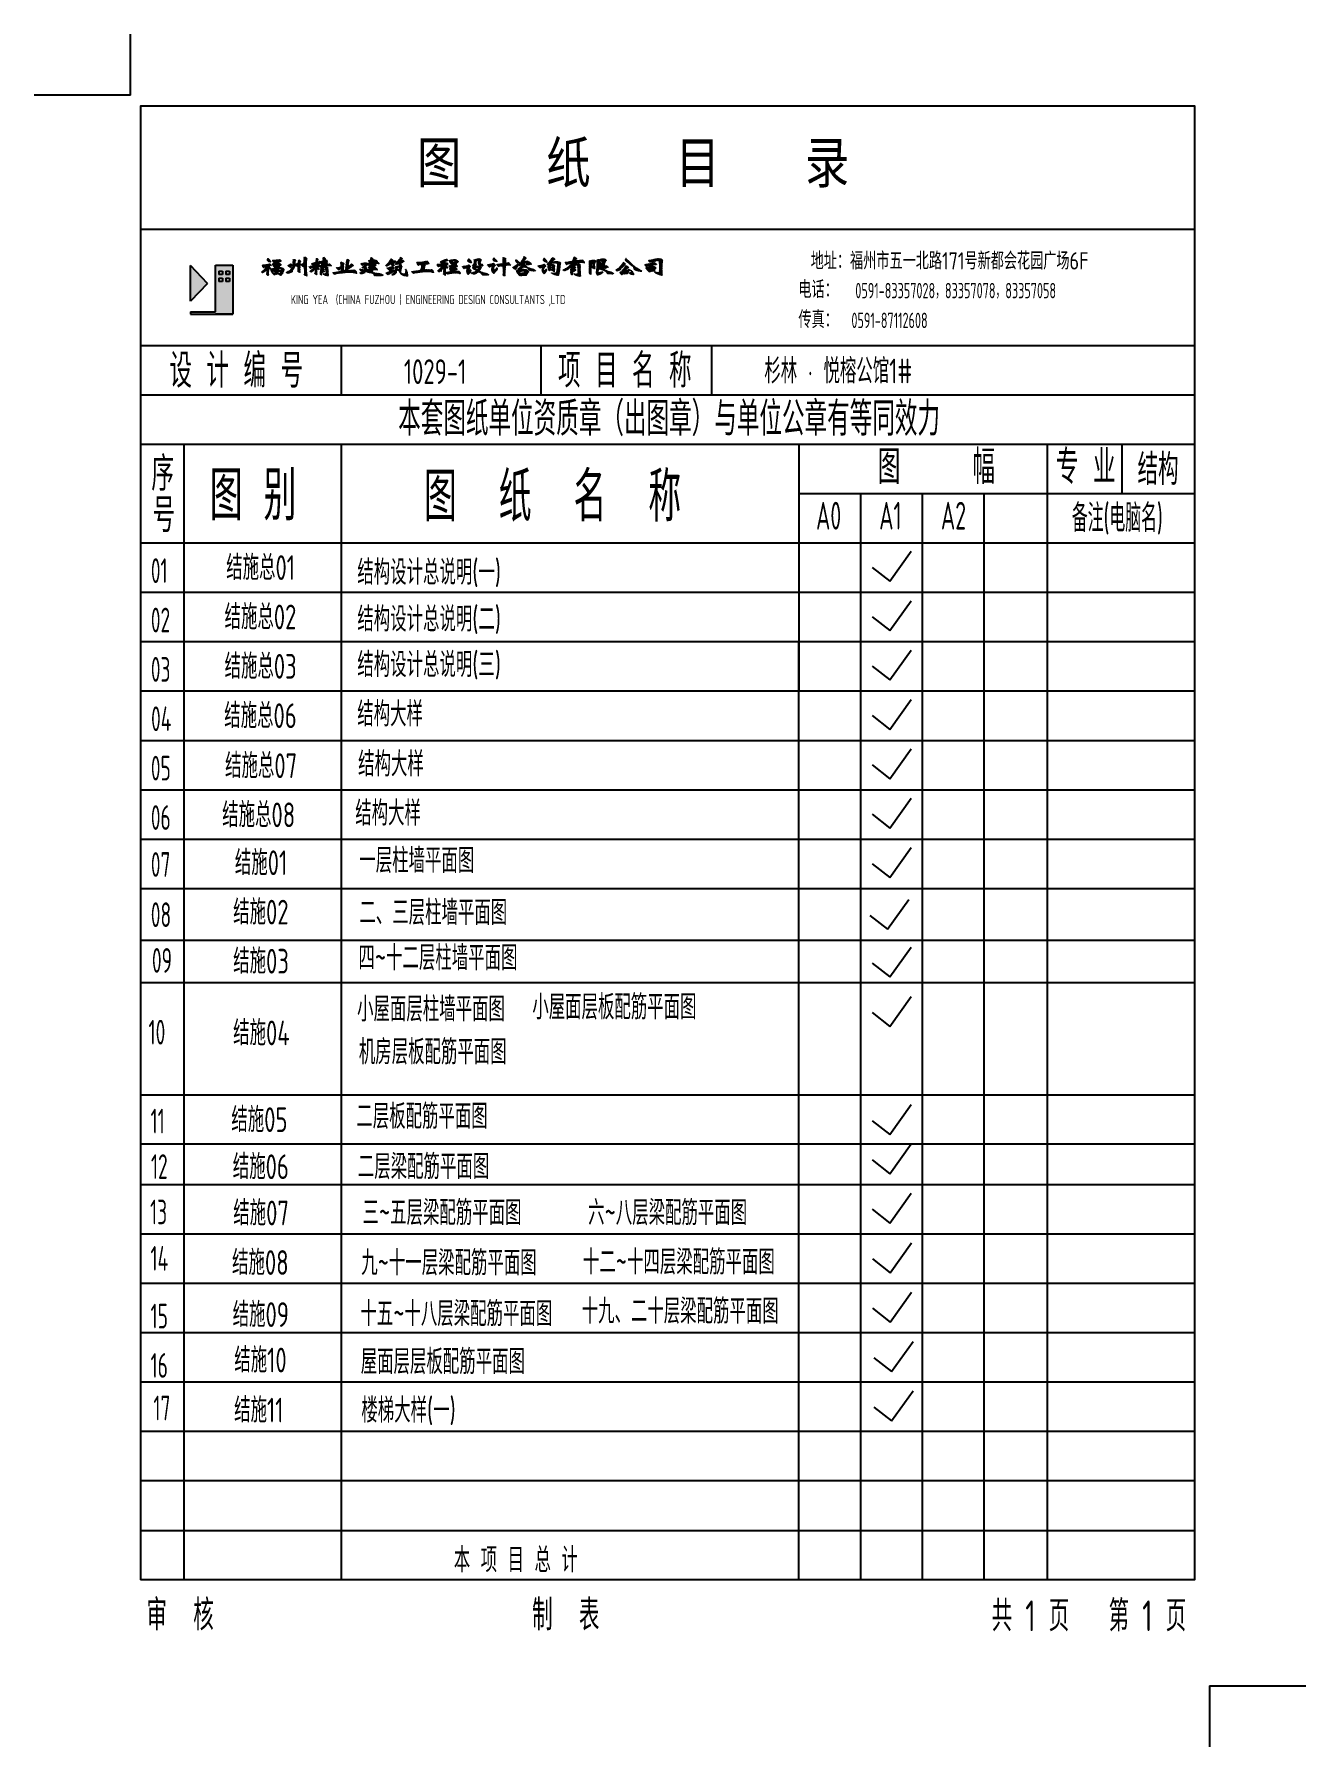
# Model space of a CAD drawing. Extents: x 580289 to 1106878, y -144605 to 78052.
# Drawn here: x 580289 to 600888, y 13336 to 41083 of the extents above; entities that cross this region are included whole.
import ezdxf
from ezdxf.enums import TextEntityAlignment as Align

# ---------------------------------------------------------------- set-up
doc = ezdxf.new("R2010")
doc.units = 0
doc.header["$LTSCALE"] = 100
doc.linetypes.add('CONTINOUS', pattern=[0])
doc.layers.get('0').update_dxf_attribs({"linetype": 'CONTINUOUS'})
for name, color, linetype in [('15', 7, 'CONTINUOUS'), ('CJS', 3, 'CONTINUOUS'), ('DQ', 7, 'CONTINUOUS'), ('LAYER2', 7, 'CONTINUOUS'), ('NOTES', 7, 'CONTINUOUS'), ('PUB_TITLE', 4, 'CONTINUOUS'), ('TAB', 7, 'CONTINUOUS'), ('TEXT', 2, 'CONTINUOUS'), ('TREE', 122, 'CONTINUOUS'), ('WINDOW', 4, 'CONTINUOUS'), ('wjm-tz', 7, 'CONTINUOUS'), ('图框', 254, 'CONTINUOUS'), ('文字', 7, 'CONTINUOUS')]:
    doc.layers.add(name, color=color, linetype=linetype)
doc.styles.add('HZTXT', font='tssdeng.shx', dxfattribs={"width": 0.7, "bigfont": 'tssdchn.shx'})
doc.styles.get("Standard").update_dxf_attribs({"font": 'tssdeng.shx', "width": 0.7, "bigfont": 'tssdchn.shx'})

msp = doc.modelspace()

# ---------------------------------------------------------------- texts
at = {"layer": '15'}
for s, width, p in [('01', 0.6, (582178.1, 32192.2)), ('结施总01', 0.7, (583399.4, 32242)), ('02', 0.6, (582178.1, 31392.2)), ('结施总02', 0.7, (583372.4, 31442)), ('结施总03', 0.7, (583372.4, 30642)), ('03', 0.6, (582178.1, 30592.2)), ('结施总06', 0.7, (583367.1, 29842)), ('04', 0.6, (582181.9, 29792.2)), ('结施总07', 0.7, (583380.8, 29031.3)), ('05', 0.6, (582178, 28992.2)), ('06', 0.6, (582178, 28192.2)), ('结施总08', 0.7, (583334.4, 28235.4)), ('07', 0.6, (582178, 27431.3)), ('结施01', 0.7, (583539.4, 27459.5)), ('08', 0.6, (582177.6, 26617.5)), ('结施02', 0.7, (583512.4, 26659.5)), ('09', 0.6, (582195.8, 25877.1)), ('结施03', 0.7, (583512.4, 25864.1)), ('10', 0.6, (582141.1, 24714)), ('结施04', 0.7, (583511.7, 24701.7)), ('11', 0.6, (582174.1, 23273.7)), ('结施05', 0.7, (583482.4, 23296.9)), ('12', 0.6, (582180.1, 22536.1)), ('结施06', 0.7, (583505.6, 22533.9)), ('13', 0.6, (582166.4, 21801.3)), ('结施07', 0.7, (583513.9, 21784.4)), ('14', 0.6, (582172.7, 21049.6)), ('结施08', 0.7, (583494.2, 20981.7)), ('结施09', 0.7, (583503.8, 20138.4)), ('15', 0.6, (582174.1, 20114.9)), ('16', 0.6, (582174.1, 19314.9)), ('结施10', 0.7, (583530.2, 19401.4)), ('17', 0.6, (582220.4, 18625.2)), ('结施11', 0.7, (583527.7, 18590.8))]:
    msp.add_text(s, height=400, rotation=0, dxfattribs=dict(at, width=width)).set_placement(p)
at = {"layer": 'LAYER2', "width": 0.7}
msp.add_text('共 1 页   第 1 页', height=500, dxfattribs=at).set_placement((595799.8, 15207.1))
at = {"layer": 'NOTES', "width": 0.7}
msp.add_text('杉林 · 悦榕公馆1#', height=400, dxfattribs=at).set_placement((592117.1, 35426.9, 0))
at = {"layer": 'PUB_TITLE'}
for s, height, width, p in [('地址：福州市五一北路171号新都会花园广场6F', 280, 0.8, (595118.7, 37425.8)), ('电话：', 280, 0.8, (592988.5, 36961.9)), ('0591-83357028，83357078，83357058', 250, 0.6, (595217.5, 36926.1)), ('传真：', 280, 0.8, (592988.5, 36476.5)), ('0591-87112608', 250, 0.6, (594145.7, 36447.9))]:
    msp.add_text(s, height=height, dxfattribs=dict(at, width=width)).set_placement(p, align=Align.MIDDLE)
at = {"layer": 'TAB'}
msp.add_text('图   纸   目   录', height=756, rotation=0, dxfattribs=at).set_placement((586489.3, 38601))
at = {"layer": 'TAB', "width": 0.7}
msp.add_text('结构', height=500, dxfattribs=at).set_placement((598495.8, 34058.1), align=Align.MIDDLE)
at = {"layer": 'TEXT', "width": 0.7}
msp.add_text('1029-1', height=400, dxfattribs=at).set_placement((586783.2, 35617.1), align=Align.MIDDLE)
for s, p in [('结构设计总说明(一)', (585523.6, 32165.4)), ('结构设计总说明(二)', (585523.6, 31406.2)), ('结构设计总说明(三)', (585523.6, 30668.7)), ('结构大样', (585522.7, 29868.7)), ('结构大样', (585536.4, 29058.1)), ('结构大样', (585490, 28262.1))]:
    msp.add_text(s, height=400, dxfattribs=at).set_placement(p)
at = {"layer": 'TREE', "linetype": 'Continuous', "width": 0.7}
for s, p in [('审  核', (582107.7, 15221.3)), ('制  表', (588355.3, 15221.3))]:
    msp.add_text(s, height=500, dxfattribs=at).set_placement(p)
at = {"layer": 'wjm-tz', "width": 0.7}
for s, p in [('一层柱墙平面图', (585555.2, 27495.6)), ('二、三层柱墙平面图', (585557.3, 26651.1)), ('四~十二层柱墙平面图', (585541.1, 25917.9)), ('小屋面层柱墙平面图', (585519.6, 25087.5)), ('小屋面层板配筋平面图', (588357.8, 25121.1)), ('机房层板配筋平面图', (585547.9, 24393.2)), ('二层板配筋平面图', (585506.9, 23349)), ('二层梁配筋平面图', (585532.1, 22534.6)), ('三~五层梁配筋平面图', (585607, 21787.9)), ('六~八层梁配筋平面图', (589262.5, 21787.9)), ('九~十一层梁配筋平面图', (585586.8, 20975.5)), ('十二~十四层梁配筋平面图', (589178.3, 20988.6)), ('十五~十八层梁配筋平面图', (585572.9, 20150.7)), ('十九、二十层梁配筋平面图', (589157.9, 20192.8)), ('屋面层层板配筋平面图', (585578.3, 19374.9)), ('楼梯大样(一)', (585588.4, 18587.4)), ('本 项 目 总 计', (587085.9, 16162.1))]:
    msp.add_text(s, height=400, dxfattribs=at).set_placement(p)
at = {"layer": '文字', "color": 51}
for s, height, width, p in [('设 计 编 号', 550, 0.7, (582479.6, 35357.3)), ('项 目 名 称', 550, 0.7, (588773.9, 35357.3)), ('本套图纸单位资质章（出图章）与单位公章有等同效力', 550, 0.7, (586185.3, 34578.8)), ('序', 550, 0.7, (582186.7, 33686.9)), ('图     幅', 550, 0.7, (593955.7, 33797.9)), ('专 业', 550, 0.7, (596840.4, 33797.9)), ('图 别', 800, 0.7, (583132.1, 33208.5)), ('图  纸  名  称', 800, 0.7, (586602.3, 33189.4)), ('号', 550, 0.7, (582205.9, 33017.2)), ('A0', 450, 0.6, (592954.7, 33057.7)), ('A1', 450, 0.6, (593978, 33057.7)), ('A2', 450, 0.6, (594978, 33057.7)), ('备注(电脑名)', 450, 0.6, (597098.9, 33020.1))]:
    msp.add_text(s, height=height, dxfattribs=dict(at, width=width)).set_placement(p)

# ---------------------------------------------------------------- blocks, each defined once
blk = doc.blocks.new('A$C75496804')
at = {"layer": 'CJS'}
h = blk.add_hatch(color=256, dxfattribs=at)
h.paths.add_polyline_path([(406, 38), (0, 38), (0, 0), (405, 0), (685, 0), (685, 794), (405, 794)])
h.paths.add_polyline_path([(518, 529), (459, 529), (459, 587), (518, 587)], flags=16)
h.paths.add_polyline_path([(573, 529), (573, 587), (632, 587), (632, 529)], flags=16)
h.paths.add_polyline_path([(518, 643), (459, 643), (459, 701), (518, 701)], flags=16)
h.paths.add_polyline_path([(573, 643), (573, 701), (632, 701), (632, 643)], flags=16)
h.paths.add_polyline_path([(277, 501), (0, 791), (0, 210)])
for p, q in [((277, 501), (0, 791)), ((0, 210), (0, 791)), ((405, 794), (644, 794)), ((405, 794), (685, 794)), ((406, 38), (405, 794)), ((459, 701), (459, 643)), ((459, 701), (518, 701)), ((518, 643), (459, 643)), ((459, 587), (459, 529)), ((459, 587), (518, 587)), ((518, 701), (518, 643)), ((518, 587), (518, 529)), ((573, 701), (573, 643)), ((573, 701), (632, 701)), ((632, 643), (573, 643)), ((573, 587), (573, 529)), ((573, 587), (632, 587)), ((632, 701), (632, 643)), ((632, 587), (632, 529)), ((685, 794), (685, 0)), ((277, 501), (0, 210)), ((518, 529), (459, 529)), ((632, 529), (573, 529)), ((0, 38), (0, 0)), ((0, 38), (406, 38)), ((0, 0), (405, 0)), ((0, 0), (685, 0)), ((685, 0), (405, 0))]:
    blk.add_line(p, q)
at = {"layer": 'DQ'}
for p, q in [((1248, 884), (1270, 905)), ((1249, 889), (1266, 906)), ((1249, 879), (1272, 903)), ((1249, 875), (1274, 900)), ((1249, 871), (1275, 897)), ((1250, 867), (1277, 894)), ((1251, 863), (1278, 891)), ((1252, 860), (1281, 889)), ((1253, 897), (1260, 904)), ((1255, 858), (1283, 886)), ((1258, 857), (1285, 884)), ((1262, 856), (1287, 882)), ((1265, 855), (1290, 880)), ((1269, 855), (1292, 878)), ((1273, 854), (1294, 875)), ((1277, 853), (1296, 873)), ((1281, 852), (1298, 870)), ((1285, 852), (1299, 866)), ((1289, 852), (1299, 862)), ((1335, 867), (1346, 877)), ((1336, 871), (1341, 877)), ((1336, 863), (1350, 877)), ((1337, 859), (1354, 877)), ((1337, 855), (1359, 877)), ((1339, 852), (1363, 877)), ((1340, 848), (1368, 877)), ((1341, 845), (1373, 877)), ((1343, 842), (1377, 877)), ((1345, 840), (1382, 877)), ((1348, 839), (1387, 878)), ((1354, 841), (1392, 878)), ((1360, 842), (1397, 879)), ((1365, 842), (1402, 879)), ((1370, 842), (1407, 880)), ((1374, 843), (1412, 880)), ((1379, 843), (1417, 881)), ((1380, 808), (1405, 833)), ((1384, 843), (1422, 881)), ((1387, 810), (1410, 833)), ((1388, 843), (1427, 882)), ((1393, 843), (1433, 883)), ((1395, 814), (1415, 834)), ((1398, 843), (1438, 883)), ((1403, 844), (1443, 884)), ((1403, 817), (1420, 834)), ((1409, 845), (1448, 884)), ((1409, 818), (1424, 834)), ((1413, 818), (1429, 834)), ((1415, 847), (1453, 885)), ((1417, 817), (1433, 833)), ((1420, 816), (1437, 833)), ((1421, 849), (1457, 885)), ((1428, 851), (1461, 884)), ((1435, 853), (1464, 882)), ((1441, 855), (1466, 880)), ((1448, 857), (1467, 877)), ((1455, 860), (1467, 872)), ((1463, 864), (1467, 867)), ((1666, 850), (1702, 886)), ((1666, 846), (1705, 885)), ((1666, 841), (1699, 873)), ((1666, 836), (1697, 867)), ((1666, 832), (1696, 862)), ((1666, 827), (1696, 857)), ((1666, 822), (1696, 852)), ((1666, 818), (1696, 848)), ((1666, 813), (1696, 843)), ((1666, 809), (1695, 838)), ((1666, 804), (1695, 834)), ((1667, 878), (1677, 888)), ((1667, 873), (1682, 888)), ((1667, 869), (1687, 888)), ((1667, 864), (1691, 888)), ((1667, 859), (1695, 888)), ((1667, 855), (1699, 887)), ((1668, 884), (1671, 886)), ((1703, 878), (1708, 883)), ((1708, 788), (1789, 869)), ((1712, 787), (1789, 864)), ((1715, 786), (1782, 852)), ((1718, 784), (1779, 845)), ((1720, 782), (1778, 839)), ((1724, 781), (1777, 834)), ((1749, 838), (1783, 872)), ((1749, 833), (1787, 871)), ((1750, 843), (1780, 873)), ((1751, 854), (1773, 875)), ((1751, 848), (1777, 874)), ((1752, 859), (1769, 876)), ((1753, 864), (1766, 877)), ((1754, 869), (1762, 877)), ((1801, 791), (1882, 872)), ((1804, 789), (1882, 867)), ((1806, 786), (1881, 862)), ((1808, 783), (1881, 857)), ((1810, 781), (1880, 852)), ((1812, 779), (1880, 847)), ((1816, 778), (1879, 841)), ((1822, 780), (1878, 836)), ((1838, 832), (1882, 876)), ((1839, 847), (1883, 890)), ((1839, 842), (1883, 886)), ((1839, 837), (1883, 881)), ((1840, 857), (1883, 900)), ((1840, 852), (1883, 895)), ((1841, 867), (1888, 914)), ((1841, 862), (1884, 905)), ((1842, 872), (1887, 917)), ((1843, 882), (1882, 921)), ((1843, 877), (1885, 920)), ((1844, 893), (1874, 922)), ((1844, 888), (1878, 922)), ((1845, 898), (1870, 923)), ((1846, 917), (1854, 925)), ((1846, 912), (1859, 925)), ((1846, 908), (1863, 924)), ((1846, 903), (1867, 924)), ((1847, 922), (1849, 925)), ((1944, 689), (2110, 856)), ((1948, 689), (2114, 855)), ((1952, 689), (2119, 856)), ((1979, 801), (2011, 833)), ((1981, 799), (2018, 836)), ((1985, 798), (2025, 838)), ((1989, 798), (2032, 841)), ((2009, 768), (2100, 860)), ((2015, 769), (2103, 858)), ((2017, 768), (2106, 857)), ((2023, 827), (2062, 867)), ((2031, 831), (2062, 862)), ((2033, 829), (2062, 857)), ((2033, 820), (2061, 847)), ((2033, 815), (2060, 842)), ((2033, 810), (2060, 837)), ((2034, 843), (2063, 872)), ((2034, 824), (2062, 852)), ((2036, 849), (2063, 877)), ((2037, 855), (2064, 882)), ((2038, 865), (2066, 893)), ((2038, 860), (2065, 887)), ((2039, 880), (2063, 903)), ((2039, 875), (2066, 902)), ((2039, 870), (2067, 899)), ((2040, 890), (2055, 905)), ((2040, 885), (2059, 904)), ((2041, 900), (2046, 905)), ((2041, 895), (2051, 905)), ((2089, 853), (2097, 860)), ((2110, 842), (2125, 857)), ((2113, 841), (2132, 859)), ((2117, 840), (2138, 861)), ((2118, 774), (2188, 843)), ((2122, 840), (2186, 905)), ((2122, 809), (2189, 876)), ((2124, 775), (2192, 843)), ((2126, 841), (2185, 899)), ((2127, 809), (2193, 876)), ((2129, 775), (2197, 843)), ((2132, 841), (2185, 894)), ((2132, 810), (2199, 877)), ((2134, 776), (2202, 844)), ((2137, 842), (2185, 890)), ((2137, 810), (2204, 878)), ((2139, 776), (2207, 845)), ((2141, 810), (2209, 878)), ((2142, 843), (2185, 886)), ((2144, 808), (2186, 850)), ((2144, 804), (2186, 846)), ((2145, 841), (2186, 882)), ((2146, 837), (2187, 878)), ((2148, 871), (2187, 910)), ((2149, 877), (2186, 913)), ((2150, 887), (2181, 917)), ((2150, 882), (2183, 916)), ((2151, 906), (2166, 921)), ((2151, 901), (2170, 920)), ((2151, 897), (2174, 919)), ((2151, 892), (2177, 918)), ((2152, 911), (2162, 921)), ((2154, 918), (2156, 920)), ((2189, 822), (2212, 845)), ((2192, 857), (2214, 878)), ((2196, 824), (2216, 844)), ((2199, 859), (2217, 877)), ((2202, 825), (2218, 842)), ((2205, 861), (2219, 874)), ((2209, 828), (2219, 839)), ((2210, 861), (2219, 870)), ((2216, 862), (2219, 865)), ((2438, 832), (2450, 843)), ((2438, 827), (2454, 843)), ((2438, 823), (2457, 842)), ((2438, 818), (2461, 841)), ((2438, 814), (2465, 840)), ((2439, 810), (2468, 839)), ((2439, 805), (2472, 838)), ((2439, 801), (2475, 837)), ((2439, 797), (2479, 836)), ((2440, 838), (2444, 842)), ((2440, 793), (2483, 835)), ((2440, 788), (2486, 834)), ((2524, 805), (2562, 842)), ((2524, 800), (2561, 837)), ((2525, 810), (2563, 848)), ((2526, 820), (2565, 859)), ((2526, 815), (2564, 853)), ((2527, 826), (2567, 866)), ((2528, 831), (2577, 880)), ((2529, 837), (2574, 882)), ((2530, 842), (2571, 883)), ((2531, 848), (2568, 885)), ((2532, 854), (2565, 886)), ((2533, 859), (2561, 887)), ((2535, 865), (2558, 888)), ((2536, 871), (2554, 889)), ((2538, 877), (2550, 889)), ((2540, 884), (2544, 888)), ((2817, 814), (2837, 833)), ((2823, 815), (2841, 833)), ((2826, 814), (2846, 833)), ((2829, 812), (2850, 832)), ((2888, 862), (2898, 872)), ((2888, 866), (2893, 871)), ((2889, 858), (2903, 872)), ((2889, 813), (2909, 833)), ((2891, 855), (2908, 873)), ((2892, 853), (2914, 874)), ((2895, 850), (2955, 911)), ((2895, 814), (2915, 834)), ((2897, 849), (2958, 909)), ((2900, 815), (2965, 880)), ((2901, 780), (2963, 842)), ((2903, 849), (2958, 904)), ((2906, 816), (2970, 881)), ((2907, 781), (2968, 842)), ((2910, 852), (2954, 896)), ((2911, 817), (2956, 862)), ((2912, 782), (2973, 843)), ((2916, 853), (2954, 892)), ((2916, 818), (2955, 857)), ((2916, 782), (2978, 843)), ((2917, 751), (3015, 849)), ((2919, 852), (2954, 887)), ((2920, 817), (2956, 852)), ((2921, 849), (2954, 883)), ((2921, 845), (2956, 880)), ((2921, 841), (2961, 880)), ((2922, 882), (2952, 912)), ((2922, 814), (2956, 848)), ((2922, 751), (3016, 845)), ((2922, 806), (2959, 842)), ((2923, 887), (2949, 913)), ((2923, 810), (2956, 844)), ((2924, 907), (2933, 916)), ((2924, 903), (2937, 915)), ((2924, 898), (2941, 915)), ((2924, 893), (2945, 914)), ((2925, 912), (2928, 915)), ((2960, 866), (2975, 881)), ((2961, 785), (3019, 844)), ((2962, 823), (2983, 844)), ((2965, 867), (2979, 881)), ((2966, 786), (3023, 843)), ((2968, 824), (3018, 875)), ((2970, 867), (2984, 881)), ((2973, 825), (3022, 873)), ((2974, 866), (2988, 881)), ((2977, 824), (3025, 872)), ((2978, 866), (2993, 880)), ((2979, 817), (3029, 867)), ((2980, 822), (3027, 870)), ((2981, 864), (2997, 880)), ((2984, 862), (3000, 879)), ((2985, 860), (3004, 879)), ((2986, 847), (3015, 876)), ((2987, 856), (3008, 878)), ((2987, 852), (3011, 877)), ((3010, 826), (3028, 843)), ((3015, 826), (3032, 844)), ((3019, 826), (3037, 844)), ((3024, 826), (3042, 844)), ((3028, 825), (3045, 843)), ((3032, 825), (3048, 842)), ((3036, 824), (3051, 839)), ((3039, 823), (3053, 837)), ((3043, 822), (3055, 834)), ((3166, 783), (3275, 892)), ((3169, 791), (3272, 894)), ((3170, 783), (3278, 890)), ((3176, 784), (3280, 888)), ((3183, 786), (3282, 886)), ((3191, 789), (3250, 849)), ((3200, 794), (3250, 845)), ((3211, 801), (3254, 844)), ((3219, 845), (3269, 895)), ((3227, 858), (3266, 897)), ((3231, 816), (3261, 846)), ((3235, 870), (3263, 898)), ((3238, 818), (3268, 849)), ((3242, 818), (3276, 852)), ((3243, 883), (3259, 899)), ((3244, 816), (3283, 855)), ((3246, 814), (3290, 857)), ((3248, 810), (3297, 860)), ((3249, 807), (3304, 862)), ((3251, 805), (3311, 865)), ((3253, 802), (3317, 867)), ((3255, 799), (3323, 868)), ((3272, 871), (3283, 882)), ((3290, 830), (3327, 868)), ((3298, 833), (3330, 866)), ((3306, 838), (3332, 863)), ((3320, 811), (3426, 917)), ((3322, 848), (3333, 860)), ((3323, 809), (3429, 915)), ((3327, 809), (3432, 914)), ((3333, 810), (3434, 911)), ((3341, 813), (3411, 883)), ((3343, 838), (3423, 918)), ((3351, 819), (3395, 863)), ((3364, 828), (3397, 861)), ((3368, 827), (3402, 861)), ((3371, 825), (3408, 863)), ((3372, 822), (3415, 865)), ((3373, 814), (3428, 869)), ((3373, 818), (3422, 867)), ((3374, 811), (3435, 871)), ((3376, 875), (3420, 919)), ((3376, 807), (3441, 873)), ((3378, 805), (3447, 875)), ((3389, 893), (3416, 920)), ((3399, 908), (3412, 921)), ((3412, 835), (3453, 876)), ((3421, 840), (3457, 875)), ((3432, 845), (3460, 873)), ((3444, 853), (3461, 870)), ((3456, 861), (3460, 865)), ((3671, 832), (3682, 843)), ((3671, 836), (3677, 842)), ((3672, 828), (3686, 842)), ((3673, 825), (3690, 842)), ((3675, 822), (3694, 842)), ((3676, 819), (3699, 842)), ((3677, 816), (3703, 842)), ((3678, 812), (3708, 842)), ((3679, 809), (3712, 842)), ((3680, 805), (3717, 842)), ((3681, 797), (3727, 843)), ((3681, 801), (3722, 842)), ((3683, 794), (3732, 843)), ((3687, 794), (3737, 844)), ((3702, 804), (3742, 844)), ((3709, 807), (3747, 845)), ((3715, 808), (3752, 846)), ((3720, 809), (3758, 846)), ((3724, 809), (3763, 847)), ((3729, 808), (3768, 848)), ((3733, 808), (3774, 849)), ((3737, 808), (3779, 850)), ((3741, 807), (3785, 851)), ((3744, 806), (3790, 852)), ((3746, 754), (3852, 859)), ((3747, 759), (3850, 862)), ((3748, 769), (3843, 864)), ((3748, 764), (3847, 864)), ((3748, 774), (3838, 863)), ((3748, 801), (3802, 855)), ((3748, 805), (3796, 853)), ((3749, 779), (3832, 862)), ((3749, 783), (3825, 860)), ((3749, 788), (3819, 859)), ((3749, 792), (3814, 857)), ((3749, 797), (3808, 856)), ((3810, 813), (3853, 856)), ((3817, 816), (3854, 853)), ((3823, 817), (3856, 850)), ((3829, 819), (3857, 847)), ((3835, 819), (3859, 844)), ((3840, 820), (3860, 841)), ((3845, 821), (3862, 838)), ((3850, 821), (3863, 835)), ((4048, 839), (4063, 854)), ((4051, 838), (4074, 860)), ((4055, 837), (4083, 865)), ((4060, 837), (4093, 870)), ((4065, 838), (4102, 874)), ((4069, 760), (4143, 835)), ((4070, 839), (4110, 878)), ((4071, 785), (4128, 842)), ((4076, 840), (4118, 881)), ((4076, 785), (4132, 841)), ((4081, 786), (4135, 840)), ((4082, 841), (4125, 884)), ((4085, 781), (4141, 837)), ((4086, 786), (4138, 839)), ((4087, 842), (4131, 886)), ((4092, 843), (4137, 887)), ((4098, 843), (4143, 889)), ((4110, 837), (4117, 844)), ((4110, 833), (4121, 844)), ((4111, 829), (4124, 843)), ((4118, 860), (4149, 890)), ((4126, 863), (4158, 895)), ((4133, 865), (4163, 895)), ((4139, 867), (4165, 893)), ((4145, 868), (4167, 890)), ((4150, 869), (4169, 887)), ((4155, 869), (4170, 884)), ((4161, 870), (4171, 880)), ((4166, 871), (4171, 876)), ((4198, 858), (4217, 877)), ((4198, 862), (4211, 875)), ((4199, 854), (4223, 878)), ((4199, 868), (4203, 872)), ((4200, 851), (4228, 879)), ((4201, 847), (4234, 880)), ((4202, 844), (4239, 881)), ((4203, 841), (4245, 882)), ((4205, 837), (4250, 883)), ((4206, 834), (4255, 883)), ((4208, 831), (4260, 884)), ((4210, 829), (4265, 884)), ((4212, 826), (4239, 854)), ((4214, 824), (4237, 847)), ((4216, 822), (4238, 843)), ((4218, 819), (4240, 841)), ((4221, 817), (4242, 839)), ((4223, 815), (4245, 837)), ((4225, 813), (4249, 836)), ((4227, 811), (4252, 836)), ((4229, 808), (4257, 835)), ((4231, 805), (4261, 835)), ((4234, 804), (4266, 836)), ((4239, 804), (4272, 837)), ((4245, 806), (4279, 839)), ((4246, 861), (4270, 885)), ((4251, 807), (4322, 878)), ((4255, 865), (4275, 885)), ((4257, 808), (4325, 876)), ((4261, 867), (4279, 885)), ((4262, 809), (4328, 875)), ((4266, 867), (4284, 885)), ((4267, 810), (4331, 873)), ((4271, 867), (4288, 885)), ((4272, 810), (4333, 871)), ((4275, 867), (4293, 885)), ((4277, 811), (4336, 870)), ((4279, 866), (4297, 884)), ((4282, 865), (4301, 884)), ((4282, 811), (4339, 868)), ((4285, 864), (4305, 883)), ((4287, 861), (4308, 882)), ((4287, 848), (4318, 879)), ((4287, 811), (4341, 866)), ((4288, 858), (4312, 881)), ((4289, 854), (4315, 880)), ((4291, 811), (4314, 834)), ((4327, 847), (4342, 862)), ((4494, 865), (4524, 895)), ((4494, 861), (4526, 892)), ((4495, 857), (4528, 890)), ((4496, 871), (4522, 897)), ((4496, 854), (4530, 887)), ((4498, 878), (4518, 898)), ((4499, 852), (4532, 885)), ((4502, 850), (4534, 883)), ((4504, 889), (4512, 897)), ((4506, 849), (4537, 881)), ((4509, 848), (4539, 878)), ((4513, 847), (4541, 876)), ((4516, 846), (4543, 873)), ((4519, 845), (4545, 871)), ((4522, 844), (4547, 868)), ((4525, 842), (4549, 865)), ((4529, 841), (4550, 863)), ((4532, 840), (4552, 860)), ((4536, 839), (4553, 857)), ((4540, 839), (4554, 853)), ((4549, 844), (4550, 844)), ((4571, 780), (4628, 836)), ((4581, 794), (4628, 841)), ((4591, 808), (4628, 846)), ((4595, 817), (4628, 850)), ((4597, 824), (4628, 855)), ((4599, 866), (4621, 889)), ((4599, 870), (4616, 887)), ((4599, 875), (4609, 885)), ((4599, 830), (4629, 860)), ((4600, 835), (4662, 897)), ((4600, 840), (4656, 896)), ((4600, 858), (4633, 891)), ((4600, 862), (4627, 890)), ((4601, 845), (4650, 894)), ((4601, 850), (4644, 893)), ((4601, 854), (4638, 892)), ((4643, 874), (4668, 899)), ((4651, 878), (4673, 900)), ((4658, 880), (4679, 901)), ((4662, 880), (4683, 901)), ((4666, 879), (4687, 900)), ((4667, 844), (4714, 891)), ((4667, 839), (4716, 888)), ((4667, 835), (4706, 874)), ((4667, 830), (4702, 866)), ((4667, 826), (4700, 859)), ((4667, 821), (4698, 852)), ((4668, 876), (4691, 900)), ((4668, 849), (4712, 893)), ((4668, 817), (4697, 847)), ((4668, 813), (4696, 842)), ((4669, 855), (4709, 894)), ((4669, 810), (4696, 837)), ((4670, 873), (4695, 899)), ((4670, 870), (4699, 898)), ((4670, 865), (4702, 897)), ((4670, 860), (4705, 896)), ((4670, 806), (4697, 833)), ((4906, 880), (4932, 906)), ((4906, 875), (4934, 903)), ((4907, 885), (4931, 909)), ((4907, 872), (4936, 901)), ((4908, 891), (4929, 911)), ((4909, 869), (4939, 899)), ((4910, 897), (4926, 914)), ((4911, 867), (4941, 897)), ((4913, 905), (4923, 915)), ((4915, 866), (4943, 895)), ((4918, 865), (4946, 893)), ((4922, 864), (4949, 891)), ((4926, 863), (4951, 889)), ((4930, 863), (4954, 886)), ((4933, 862), (4956, 884)), ((4937, 861), (4958, 882)), ((4941, 860), (4960, 880)), ((4944, 859), (4962, 877)), ((4948, 859), (4964, 875)), ((4952, 858), (4966, 872)), ((4957, 858), (4967, 868)), ((4962, 858), (4967, 864)), ((5025, 787), (5106, 867)), ((5030, 787), (5106, 862)), ((5035, 787), (5105, 858)), ((5039, 787), (5105, 853)), ((5043, 787), (5105, 848)), ((5047, 786), (5105, 844)), ((5052, 786), (5105, 839)), ((5056, 786), (5105, 835)), ((5063, 874), (5102, 913)), ((5063, 870), (5105, 912)), ((5063, 865), (5109, 911)), ((5063, 861), (5112, 909)), ((5063, 856), (5114, 907)), ((5063, 851), (5108, 897)), ((5063, 847), (5106, 890)), ((5063, 842), (5106, 885)), ((5063, 838), (5106, 881)), ((5063, 833), (5106, 876)), ((5063, 829), (5106, 872)), ((5064, 912), (5071, 918)), ((5064, 889), (5091, 915)), ((5064, 884), (5094, 915)), ((5064, 879), (5098, 914)), ((5065, 908), (5075, 918)), ((5065, 903), (5079, 917)), ((5065, 899), (5083, 917)), ((5065, 894), (5087, 916)), ((5065, 768), (5130, 833)), ((5066, 764), (5135, 833)), ((5067, 760), (5140, 834)), ((5108, 797), (5146, 835)), ((5113, 798), (5151, 836)), ((5119, 799), (5157, 838)), ((5124, 799), (5162, 838)), ((5128, 800), (5165, 836)), ((5133, 800), (5167, 834)), ((5273, 868), (5288, 882)), ((5273, 863), (5290, 880)), ((5274, 873), (5284, 883)), ((5274, 859), (5293, 878)), ((5274, 855), (5296, 877)), ((5275, 879), (5279, 883)), ((5275, 852), (5298, 875)), ((5277, 848), (5301, 873)), ((5278, 845), (5304, 871)), ((5280, 843), (5307, 869)), ((5283, 841), (5309, 867)), ((5285, 839), (5312, 866)), ((5289, 838), (5314, 864)), ((5292, 836), (5317, 861)), ((5295, 835), (5319, 859)), ((5299, 834), (5321, 857)), ((5303, 834), (5324, 855)), ((5307, 834), (5326, 853)), ((5312, 834), (5328, 850)), ((5318, 835), (5329, 847)), ((5322, 795), (5423, 895)), ((5324, 792), (5417, 885)), ((5326, 839), (5328, 841)), ((5329, 792), (5409, 872)), ((5336, 795), (5399, 858)), ((5337, 814), (5427, 904)), ((5347, 801), (5397, 852)), ((5349, 830), (5439, 920)), ((5359, 845), (5437, 923)), ((5367, 858), (5434, 925)), ((5372, 822), (5401, 851)), ((5375, 870), (5432, 927)), ((5379, 824), (5407, 852)), ((5382, 882), (5429, 929)), ((5384, 825), (5413, 854)), ((5389, 893), (5426, 930)), ((5390, 826), (5419, 855)), ((5394, 902), (5423, 932)), ((5395, 827), (5424, 856)), ((5398, 911), (5420, 933)), ((5401, 828), (5430, 857)), ((5402, 919), (5417, 934)), ((5404, 926), (5413, 935)), ((5406, 829), (5436, 858)), ((5412, 830), (5441, 859)), ((5418, 832), (5446, 860)), ((5424, 833), (5451, 861)), ((5432, 836), (5456, 861)), ((5433, 910), (5440, 917)), ((5439, 840), (5461, 861)), ((5444, 808), (5489, 853)), ((5446, 842), (5465, 861)), ((5448, 807), (5492, 852)), ((5452, 844), (5469, 860)), ((5452, 807), (5495, 850)), ((5456, 807), (5498, 849)), ((5458, 844), (5473, 860)), ((5461, 807), (5501, 847)), ((5462, 844), (5476, 859)), ((5465, 843), (5480, 857)), ((5466, 807), (5504, 845)), ((5468, 841), (5483, 856)), ((5469, 837), (5486, 855)), ((5470, 808), (5506, 843)), ((5476, 808), (5509, 841)), ((5481, 809), (5511, 839)), ((5486, 810), (5514, 837)), ((5492, 811), (5516, 835)), ((5498, 812), (5518, 833)), ((5717, 874), (5749, 905)), ((5717, 869), (5750, 902)), ((5718, 866), (5752, 899)), ((5719, 880), (5746, 907)), ((5721, 887), (5742, 907)), ((5721, 864), (5754, 897)), ((5724, 862), (5756, 894)), ((5725, 895), (5737, 907)), ((5727, 860), (5758, 891)), ((5730, 859), (5760, 889)), ((5733, 857), (5762, 886)), ((5736, 856), (5764, 884)), ((5739, 855), (5766, 882)), ((5742, 853), (5768, 879)), ((5745, 852), (5770, 877)), ((5749, 851), (5772, 874)), ((5752, 850), (5773, 871)), ((5756, 849), (5775, 868)), ((5759, 848), (5776, 865)), ((5763, 847), (5777, 861)), ((5767, 847), (5777, 857)), ((5772, 847), (5776, 851)), ((5778, 804), (5888, 913)), ((5779, 809), (5885, 915)), ((5782, 803), (5891, 912)), ((5786, 802), (5894, 911)), ((5791, 803), (5897, 909)), ((5798, 805), (5900, 908)), ((5806, 809), (5903, 906)), ((5819, 817), (5905, 904)), ((5822, 857), (5881, 916)), ((5831, 825), (5853, 847)), ((5837, 827), (5857, 847)), ((5840, 879), (5877, 917)), ((5843, 828), (5862, 847)), ((5849, 829), (5867, 847)), ((5851, 895), (5873, 917)), ((5855, 831), (5872, 848)), ((5860, 831), (5878, 849)), ((5865, 832), (5883, 850)), ((5871, 833), (5888, 851)), ((5876, 833), (5893, 851)), ((5881, 834), (5899, 852)), ((5885, 834), (5904, 852)), ((5890, 834), (5909, 853)), ((5892, 886), (5907, 901)), ((5895, 835), (5913, 853)), ((5899, 835), (5918, 853)), ((5904, 835), (5923, 854)), ((5909, 835), (5927, 854)), ((5913, 835), (5932, 854)), ((5917, 834), (5937, 854)), ((5921, 833), (5941, 854)), ((5924, 832), (5945, 853)), ((5928, 831), (5949, 853)), ((5931, 830), (5954, 853)), ((5934, 828), (5958, 852)), ((5936, 826), (5961, 851)), ((5939, 824), (5965, 850)), ((5941, 822), (5968, 849)), ((5943, 820), (5972, 849)), ((5945, 817), (5976, 848)), ((5946, 814), (5979, 847)), ((5948, 811), (5983, 846)), ((5949, 807), (5987, 846)), ((5949, 803), (5991, 845)), ((5949, 799), (5994, 844)), ((5949, 794), (5998, 842)), ((5949, 790), (6000, 841)), ((5995, 831), (6002, 838)), ((6076, 835), (6084, 843)), ((6077, 832), (6089, 844)), ((6078, 829), (6094, 844)), ((6080, 825), (6099, 845)), ((6081, 718), (6241, 878)), ((6081, 822), (6104, 845)), ((6083, 819), (6109, 845)), ((6084, 816), (6113, 845)), ((6085, 813), (6118, 846)), ((6086, 809), (6123, 846)), ((6088, 721), (6239, 872)), ((6088, 807), (6128, 847)), ((6094, 808), (6133, 847)), ((6096, 724), (6240, 869)), ((6103, 727), (6244, 867)), ((6106, 815), (6139, 848)), ((6111, 730), (6248, 867)), ((6114, 819), (6144, 849)), ((6120, 821), (6149, 849)), ((6126, 822), (6154, 850)), ((6131, 823), (6160, 851)), ((6136, 823), (6165, 852)), ((6141, 823), (6171, 853)), ((6145, 823), (6176, 854)), ((6149, 822), (6182, 855)), ((6153, 767), (6254, 868)), ((6153, 822), (6188, 857)), ((6157, 822), (6252, 916)), ((6162, 822), (6255, 915)), ((6166, 821), (6258, 913)), ((6167, 809), (6243, 885)), ((6170, 820), (6247, 898)), ((6171, 817), (6245, 892)), ((6195, 864), (6249, 918)), ((6199, 873), (6246, 919)), ((6202, 880), (6243, 921)), ((6205, 888), (6240, 922)), ((6208, 895), (6237, 924)), ((6211, 902), (6234, 925)), ((6213, 909), (6230, 926)), ((6215, 915), (6226, 927)), ((6216, 921), (6221, 926)), ((6222, 832), (6259, 869)), ((6229, 834), (6264, 870)), ((6235, 836), (6269, 870)), ((6240, 837), (6274, 871)), ((6246, 838), (6279, 871)), ((6252, 839), (6284, 872)), ((6254, 905), (6260, 911)), ((6257, 840), (6289, 872)), ((6263, 841), (6294, 872)), ((6268, 842), (6298, 872)), ((6273, 843), (6303, 873)), ((6278, 843), (6308, 873)), ((6283, 844), (6313, 873)), ((6288, 844), (6318, 874)), ((6293, 845), (6322, 874)), ((6298, 845), (6327, 874)), ((6303, 845), (6332, 875)), ((6307, 845), (6338, 876)), ((6312, 845), (6343, 876)), ((6316, 845), (6348, 877)), ((6321, 845), (6354, 878)), ((6325, 845), (6358, 878)), ((6329, 845), (6363, 878)), ((6333, 844), (6366, 877)), ((6337, 844), (6369, 875)), ((6341, 843), (6371, 873)), ((6345, 843), (6373, 870)), ((6349, 842), (6375, 867)), ((6353, 841), (6376, 864)), ((6357, 841), (6378, 861)), ((6361, 840), (6379, 858)), ((6365, 840), (6380, 855)), ((6369, 840), (6381, 851)), ((6374, 839), (6381, 847)), ((6464, 853), (6478, 867)), ((6464, 857), (6473, 866)), ((6465, 836), (6499, 870)), ((6465, 841), (6493, 869)), ((6465, 845), (6488, 868)), ((6465, 849), (6483, 867)), ((6465, 863), (6467, 865)), ((6465, 809), (6497, 841)), ((6465, 805), (6496, 835)), ((6466, 818), (6523, 876)), ((6466, 823), (6517, 875)), ((6466, 827), (6511, 873)), ((6466, 832), (6505, 871)), ((6466, 814), (6500, 848)), ((6507, 855), (6529, 877)), ((6513, 857), (6534, 878)), ((6518, 857), (6538, 878)), ((6518, 821), (6569, 872)), ((6518, 816), (6570, 869)), ((6518, 812), (6560, 854)), ((6519, 826), (6566, 874)), ((6519, 808), (6555, 844)), ((6520, 805), (6550, 835)), ((6521, 856), (6543, 877)), ((6521, 834), (6562, 875)), ((6523, 853), (6547, 877)), ((6523, 849), (6551, 876)), ((6523, 845), (6555, 876)), ((6523, 840), (6559, 875)), ((6583, 715), (6719, 851)), ((6583, 710), (6717, 844)), ((6588, 770), (6657, 838)), ((6588, 765), (6658, 835)), ((6589, 779), (6650, 840)), ((6589, 774), (6654, 840)), ((6589, 784), (6644, 839)), ((6589, 789), (6638, 837)), ((6590, 876), (6597, 882)), ((6590, 812), (6625, 846)), ((6590, 808), (6625, 842)), ((6590, 803), (6625, 838)), ((6590, 793), (6632, 836)), ((6590, 798), (6627, 835)), ((6591, 822), (6663, 894)), ((6591, 826), (6657, 893)), ((6591, 831), (6652, 892)), ((6591, 836), (6646, 891)), ((6591, 840), (6641, 890)), ((6591, 845), (6635, 888)), ((6591, 849), (6628, 886)), ((6591, 854), (6622, 884)), ((6591, 858), (6616, 883)), ((6591, 871), (6601, 881)), ((6591, 867), (6605, 881)), ((6591, 863), (6610, 881)), ((6591, 817), (6625, 851)), ((6631, 858), (6669, 895)), ((6640, 862), (6674, 896)), ((6641, 763), (6715, 837)), ((6649, 866), (6680, 897)), ((6657, 870), (6685, 898)), ((6663, 871), (6691, 899)), ((6668, 872), (6695, 899)), ((6670, 806), (6722, 858)), ((6671, 812), (6726, 867)), ((6672, 817), (6737, 882)), ((6673, 872), (6700, 899)), ((6673, 823), (6738, 888)), ((6674, 828), (6736, 890)), ((6675, 870), (6704, 899)), ((6675, 834), (6733, 891)), ((6676, 839), (6729, 893)), ((6677, 868), (6708, 898)), ((6677, 850), (6723, 895)), ((6677, 844), (6726, 894)), ((6678, 864), (6712, 898)), ((6678, 860), (6716, 897)), ((6678, 855), (6719, 896)), ((6899, 706), (7030, 837)), ((6903, 705), (7034, 836)), ((6908, 706), (7037, 834)), ((6959, 770), (7027, 838)), ((7002, 817), (7024, 839)), ((7011, 831), (7020, 840)), ((7049, 883), (7068, 901)), ((7049, 878), (7069, 899)), ((7049, 874), (7071, 896)), ((7050, 888), (7066, 904)), ((7050, 870), (7073, 894)), ((7051, 894), (7063, 905)), ((7051, 867), (7076, 891)), ((7052, 864), (7078, 889)), ((7054, 861), (7080, 887)), ((7055, 902), (7057, 904)), ((7057, 859), (7083, 885)), ((7059, 857), (7085, 883)), ((7062, 855), (7088, 881)), ((7065, 853), (7090, 879)), ((7067, 851), (7093, 877)), ((7070, 850), (7095, 875)), ((7073, 848), (7098, 873)), ((7077, 847), (7101, 871)), ((7079, 845), (7103, 869)), ((7082, 843), (7106, 867)), ((7084, 841), (7108, 865)), ((7087, 839), (7111, 863)), ((7089, 837), (7113, 861)), ((7091, 835), (7115, 859)), ((7093, 832), (7118, 857)), ((7096, 830), (7120, 854)), ((7098, 828), (7122, 852)), ((7100, 826), (7125, 850)), ((7103, 823), (7127, 848)), ((7105, 821), (7129, 846)), ((7107, 819), (7132, 844)), ((7110, 817), (7134, 841)), ((7112, 815), (7136, 839)), ((7114, 813), (7139, 837)), ((7117, 810), (7141, 835)), ((7426, 867), (7434, 875)), ((7426, 871), (7429, 874)), ((7427, 859), (7443, 875)), ((7427, 863), (7438, 874)), ((7429, 856), (7448, 875)), ((7430, 853), (7453, 876)), ((7432, 850), (7458, 876)), ((7435, 849), (7463, 877)), ((7439, 848), (7469, 878)), ((7444, 849), (7474, 879)), ((7449, 850), (7480, 880)), ((7455, 851), (7486, 881)), ((7461, 852), (7491, 883)), ((7466, 852), (7497, 884)), ((7471, 853), (7503, 885)), ((7476, 853), (7509, 886)), ((7477, 801), (7510, 833)), ((7481, 854), (7515, 888)), ((7483, 802), (7515, 834)), ((7486, 855), (7520, 889)), ((7489, 804), (7521, 835)), ((7492, 856), (7526, 890)), ((7495, 805), (7526, 835)), ((7497, 857), (7532, 892)), ((7500, 805), (7530, 836)), ((7503, 858), (7538, 893)), ((7505, 806), (7534, 835)), ((7509, 860), (7544, 894)), ((7510, 806), (7538, 834)), ((7515, 861), (7549, 895)), ((7522, 863), (7555, 896)), ((7528, 865), (7560, 897)), ((7534, 867), (7566, 898)), ((7541, 869), (7571, 899)), ((7547, 870), (7576, 900)), ((7552, 871), (7581, 900)), ((7558, 872), (7586, 901)), ((7562, 872), (7591, 901)), ((7567, 873), (7596, 901)), ((7572, 873), (7600, 901)), ((7576, 872), (7604, 901)), ((7580, 872), (7608, 900)), ((7583, 871), (7613, 900)), ((7586, 869), (7617, 899)), ((7589, 867), (7621, 899)), ((7591, 865), (7624, 898)), ((7593, 862), (7628, 898)), ((7594, 859), (7632, 897)), ((7595, 856), (7636, 896)), ((7596, 852), (7639, 895)), ((7597, 848), (7643, 894)), ((7598, 844), (7646, 893)), ((7598, 840), (7649, 892)), ((7599, 837), (7652, 889)), ((7599, 832), (7652, 885)), ((7600, 828), (7648, 877)), ((7600, 824), (7647, 871)), ((7600, 820), (7645, 865)), ((7601, 816), (7645, 860)), ((7601, 811), (7644, 854)), ((7601, 807), (7643, 849)), ((7601, 803), (7643, 844)), ((7601, 799), (7642, 839)), ((7602, 794), (7642, 834)), ((1154, 681), (1176, 703)), ((1156, 679), (1294, 816)), ((1159, 677), (1298, 816)), ((1163, 676), (1302, 816)), ((1166, 793), (1171, 798)), ((1167, 676), (1305, 814)), ((1167, 788), (1177, 798)), ((1168, 785), (1181, 798)), ((1169, 781), (1186, 799)), ((1170, 778), (1191, 799)), ((1171, 774), (1196, 799)), ((1172, 771), (1201, 800)), ((1173, 768), (1206, 800)), ((1174, 764), (1211, 801)), ((1176, 761), (1216, 802)), ((1176, 680), (1273, 778)), ((1178, 759), (1221, 802)), ((1182, 758), (1227, 803)), ((1189, 761), (1232, 804)), ((1190, 690), (1275, 775)), ((1197, 764), (1238, 805)), ((1203, 766), (1243, 806)), ((1205, 700), (1278, 773)), ((1208, 734), (1289, 815)), ((1209, 767), (1249, 807)), ((1214, 768), (1255, 809)), ((1219, 768), (1262, 811)), ((1221, 752), (1284, 815)), ((1223, 768), (1268, 813)), ((1223, 713), (1280, 771)), ((1226, 767), (1273, 813)), ((1227, 763), (1278, 814)), ((1236, 722), (1283, 769)), ((1237, 719), (1286, 768)), ((1238, 643), (1264, 669)), ((1238, 638), (1265, 665)), ((1239, 716), (1289, 766)), ((1239, 712), (1267, 740)), ((1239, 667), (1264, 691)), ((1239, 662), (1264, 686)), ((1239, 658), (1263, 682)), ((1239, 653), (1264, 677)), ((1239, 648), (1264, 673)), ((1240, 708), (1267, 735)), ((1240, 704), (1266, 730)), ((1240, 699), (1266, 725)), ((1240, 681), (1265, 706)), ((1240, 676), (1264, 701)), ((1240, 672), (1264, 696)), ((1240, 636), (1265, 661)), ((1241, 695), (1266, 720)), ((1241, 691), (1265, 715)), ((1241, 686), (1265, 711)), ((1244, 635), (1265, 657)), ((1248, 635), (1266, 652)), ((1254, 636), (1265, 648)), ((1272, 744), (1291, 764)), ((1276, 744), (1294, 762)), ((1280, 744), (1295, 759)), ((1285, 744), (1296, 755)), ((1287, 791), (1306, 811)), ((1294, 793), (1307, 806)), ((1300, 796), (1306, 801)), ((1304, 718), (1322, 736)), ((1304, 722), (1316, 735)), ((1304, 727), (1311, 734)), ((1305, 714), (1327, 737)), ((1306, 710), (1333, 738)), ((1307, 707), (1338, 739)), ((1308, 703), (1344, 740)), ((1309, 700), (1350, 741)), ((1310, 697), (1356, 743)), ((1311, 694), (1362, 745)), ((1313, 691), (1335, 713)), ((1314, 688), (1335, 708)), ((1316, 685), (1335, 704)), ((1317, 682), (1336, 700)), ((1319, 679), (1337, 696)), ((1321, 676), (1338, 693)), ((1323, 673), (1339, 690)), ((1324, 670), (1340, 686)), ((1326, 668), (1341, 683)), ((1328, 665), (1343, 680)), ((1330, 663), (1344, 677)), ((1331, 809), (1345, 822)), ((1332, 804), (1350, 823)), ((1332, 660), (1345, 674)), ((1333, 801), (1355, 823)), ((1334, 798), (1361, 825)), ((1334, 658), (1347, 670)), ((1336, 795), (1367, 826)), ((1336, 655), (1349, 668)), ((1337, 792), (1373, 827)), ((1338, 653), (1352, 666)), ((1339, 789), (1379, 829)), ((1340, 786), (1384, 830)), ((1340, 650), (1356, 666)), ((1342, 783), (1390, 831)), ((1343, 648), (1361, 666)), ((1344, 780), (1395, 832)), ((1345, 777), (1368, 800)), ((1345, 646), (1366, 667)), ((1346, 723), (1369, 746)), ((1347, 775), (1368, 796)), ((1348, 644), (1372, 669)), ((1349, 772), (1369, 792)), ((1350, 642), (1430, 722)), ((1350, 700), (1360, 711)), ((1351, 770), (1372, 790)), ((1351, 698), (1366, 712)), ((1351, 706), (1352, 707)), ((1353, 767), (1376, 789)), ((1353, 726), (1375, 748)), ((1353, 695), (1370, 712)), ((1354, 641), (1434, 721)), ((1356, 765), (1380, 789)), ((1356, 693), (1375, 712)), ((1358, 763), (1385, 790)), ((1358, 691), (1424, 756)), ((1360, 689), (1429, 757)), ((1360, 728), (1381, 749)), ((1361, 761), (1390, 790)), ((1361, 644), (1438, 721)), ((1363, 687), (1433, 757)), ((1364, 760), (1395, 791)), ((1366, 685), (1438, 757)), ((1366, 730), (1387, 751)), ((1368, 759), (1401, 792)), ((1368, 647), (1442, 720)), ((1369, 684), (1442, 757)), ((1371, 731), (1392, 752)), ((1373, 760), (1407, 794)), ((1374, 806), (1400, 832)), ((1374, 684), (1421, 731)), ((1374, 648), (1446, 719)), ((1376, 731), (1398, 753)), ((1377, 674), (1426, 722)), ((1378, 683), (1421, 726)), ((1378, 679), (1422, 723)), ((1379, 762), (1416, 798)), ((1379, 729), (1403, 754)), ((1380, 726), (1409, 755)), ((1380, 649), (1418, 687)), ((1381, 718), (1419, 756)), ((1381, 722), (1414, 755)), ((1385, 763), (1451, 829)), ((1385, 650), (1417, 682)), ((1391, 765), (1454, 827)), ((1391, 651), (1418, 678)), ((1396, 652), (1420, 676)), ((1397, 766), (1457, 826)), ((1402, 767), (1460, 824)), ((1402, 653), (1423, 675)), ((1407, 654), (1427, 674)), ((1408, 767), (1463, 822)), ((1412, 655), (1431, 673)), ((1413, 768), (1465, 821)), ((1417, 655), (1433, 671)), ((1418, 768), (1468, 819)), ((1422, 813), (1441, 832)), ((1422, 804), (1448, 830)), ((1422, 768), (1471, 817)), ((1422, 655), (1434, 667)), ((1423, 810), (1444, 831)), ((1424, 694), (1448, 718)), ((1425, 654), (1434, 663)), ((1427, 768), (1472, 814)), ((1428, 652), (1436, 661)), ((1430, 650), (1439, 659)), ((1431, 768), (1440, 777)), ((1431, 741), (1447, 757)), ((1431, 695), (1450, 715)), ((1433, 648), (1443, 658)), ((1435, 646), (1448, 658)), ((1436, 742), (1451, 757)), ((1437, 697), (1451, 711)), ((1438, 644), (1516, 722)), ((1441, 742), (1455, 756)), ((1441, 643), (1513, 714)), ((1444, 641), (1510, 707)), ((1444, 700), (1450, 706)), ((1445, 742), (1460, 756)), ((1447, 639), (1507, 700)), ((1449, 741), (1464, 756)), ((1450, 638), (1504, 692)), ((1453, 741), (1468, 755)), ((1453, 636), (1500, 684)), ((1456, 667), (1518, 729)), ((1456, 635), (1496, 675)), ((1457, 740), (1472, 755)), ((1459, 633), (1490, 665)), ((1460, 739), (1476, 754)), ((1461, 676), (1520, 735)), ((1462, 632), (1478, 648)), ((1463, 737), (1479, 753)), ((1465, 684), (1519, 739)), ((1466, 736), (1483, 752)), ((1467, 691), (1517, 741)), ((1467, 632), (1470, 636)), ((1468, 733), (1487, 752)), ((1469, 698), (1514, 743)), ((1470, 731), (1490, 751)), ((1470, 704), (1511, 744)), ((1471, 709), (1507, 745)), ((1472, 727), (1494, 750)), ((1472, 724), (1497, 749)), ((1472, 719), (1501, 748)), ((1472, 714), (1504, 746)), ((1556, 672), (1560, 676)), ((1558, 669), (1570, 681)), ((1562, 669), (1586, 693)), ((1566, 668), (1599, 701)), ((1570, 668), (1612, 710)), ((1575, 668), (1690, 784)), ((1580, 669), (1688, 777)), ((1583, 784), (1594, 795)), ((1585, 782), (1604, 801)), ((1586, 670), (1685, 769)), ((1587, 780), (1614, 806)), ((1589, 778), (1623, 811)), ((1591, 671), (1680, 759)), ((1592, 776), (1631, 814)), ((1595, 774), (1637, 816)), ((1597, 772), (1641, 815)), ((1597, 673), (1672, 747)), ((1600, 770), (1643, 813)), ((1603, 768), (1645, 810)), ((1604, 675), (1662, 732)), ((1606, 767), (1645, 806)), ((1609, 766), (1640, 797)), ((1611, 678), (1656, 723)), ((1614, 766), (1633, 785)), ((1619, 767), (1631, 779)), ((1619, 681), (1654, 715)), ((1627, 724), (1716, 814)), ((1627, 684), (1652, 709)), ((1636, 689), (1652, 705)), ((1644, 747), (1710, 813)), ((1646, 694), (1651, 699)), ((1653, 760), (1705, 812)), ((1658, 769), (1701, 812)), ((1661, 777), (1697, 813)), ((1663, 784), (1695, 816)), ((1665, 795), (1695, 825)), ((1665, 790), (1695, 820)), ((1666, 799), (1695, 829)), ((1697, 790), (1723, 816)), ((1701, 790), (1731, 819)), ((1705, 789), (1740, 824)), ((1728, 780), (1776, 829)), ((1737, 785), (1775, 823)), ((1741, 695), (1773, 726)), ((1742, 786), (1775, 819)), ((1742, 781), (1775, 814)), ((1742, 777), (1774, 809)), ((1742, 772), (1774, 804)), ((1742, 767), (1774, 799)), ((1742, 763), (1774, 795)), ((1742, 758), (1774, 790)), ((1742, 754), (1773, 785)), ((1742, 750), (1773, 781)), ((1742, 700), (1773, 731)), ((1742, 691), (1773, 722)), ((1743, 746), (1773, 776)), ((1743, 742), (1773, 772)), ((1743, 737), (1773, 767)), ((1743, 710), (1773, 740)), ((1743, 705), (1773, 735)), ((1744, 733), (1773, 763)), ((1744, 729), (1773, 758)), ((1744, 724), (1773, 753)), ((1744, 720), (1773, 749)), ((1744, 715), (1773, 744)), ((1744, 688), (1773, 718)), ((1747, 687), (1773, 713)), ((1750, 686), (1774, 709)), ((1754, 685), (1774, 705)), ((1758, 684), (1774, 701)), ((1762, 684), (1775, 697)), ((1766, 683), (1776, 693)), ((1770, 683), (1777, 690)), ((1787, 804), (1795, 812)), ((1787, 808), (1789, 810)), ((1789, 801), (1800, 812)), ((1791, 799), (1805, 813)), ((1794, 797), (1811, 814)), ((1797, 795), (1818, 817)), ((1799, 793), (1826, 820)), ((1836, 789), (1878, 831)), ((1838, 787), (1877, 826)), ((1839, 784), (1877, 821)), ((1840, 779), (1877, 817)), ((1840, 775), (1877, 812)), ((1841, 772), (1877, 808)), ((1841, 768), (1877, 803)), ((1842, 764), (1877, 799)), ((1842, 760), (1877, 794)), ((1843, 756), (1877, 790)), ((1844, 752), (1877, 785)), ((1844, 748), (1877, 781)), ((1844, 639), (1846, 642)), ((1845, 744), (1877, 777)), ((1846, 740), (1878, 772)), ((1846, 637), (1883, 674)), ((1847, 737), (1878, 768)), ((1847, 733), (1878, 764)), ((1848, 729), (1878, 759)), ((1849, 725), (1878, 755)), ((1849, 721), (1879, 751)), ((1849, 635), (1884, 670)), ((1850, 718), (1879, 746)), ((1851, 714), (1879, 742)), ((1851, 710), (1879, 738)), ((1851, 647), (1883, 678)), ((1852, 706), (1879, 733)), ((1852, 701), (1880, 729)), ((1852, 697), (1880, 725)), ((1852, 634), (1884, 666)), ((1853, 693), (1880, 721)), ((1853, 689), (1880, 716)), ((1853, 685), (1881, 712)), ((1853, 680), (1881, 708)), ((1853, 676), (1881, 704)), ((1853, 653), (1883, 682)), ((1854, 671), (1881, 699)), ((1854, 667), (1882, 695)), ((1854, 663), (1882, 691)), ((1854, 658), (1882, 687)), ((1855, 633), (1884, 662)), ((1859, 632), (1885, 657)), ((1862, 630), (1885, 653)), ((1866, 629), (1886, 649)), ((1869, 628), (1886, 646)), ((1873, 628), (1887, 642)), ((1877, 627), (1887, 638)), ((1881, 627), (1888, 633)), ((1924, 765), (1930, 770)), ((1926, 762), (1936, 772)), ((1928, 759), (1942, 774)), ((1929, 756), (1949, 775)), ((1931, 754), (1954, 777)), ((1933, 751), (1960, 778)), ((1936, 749), (1966, 779)), ((1938, 692), (1950, 705)), ((1939, 747), (1972, 781)), ((1940, 690), (1973, 723)), ((1944, 748), (1978, 782)), ((1952, 751), (1984, 784)), ((1957, 689), (2079, 812)), ((1958, 754), (1991, 786)), ((1963, 813), (1969, 818)), ((1964, 692), (2081, 809)), ((1965, 810), (1976, 821)), ((1965, 756), (1998, 789)), ((1968, 808), (1983, 824)), ((1971, 807), (1990, 826)), ((1971, 757), (2006, 792)), ((1973, 805), (1996, 827)), ((1976, 803), (2002, 829)), ((1977, 759), (2013, 795)), ((1981, 704), (2085, 808)), ((1983, 760), (2020, 798)), ((1989, 762), (2029, 801)), ((1994, 713), (2052, 771)), ((1996, 764), (2059, 827)), ((1996, 801), (2016, 820)), ((2002, 766), (2059, 823)), ((2012, 726), (2054, 768)), ((2014, 660), (2021, 667)), ((2016, 658), (2047, 689)), ((2018, 656), (2048, 685)), ((2021, 654), (2048, 681)), ((2023, 652), (2048, 676)), ((2024, 670), (2047, 694)), ((2025, 680), (2048, 703)), ((2025, 675), (2047, 698)), ((2026, 695), (2048, 717)), ((2026, 690), (2048, 712)), ((2026, 685), (2048, 708)), ((2026, 650), (2048, 672)), ((2027, 705), (2049, 727)), ((2027, 700), (2048, 722)), ((2028, 737), (2057, 767)), ((2028, 720), (2069, 761)), ((2028, 715), (2050, 737)), ((2028, 710), (2049, 731)), ((2029, 734), (2060, 765)), ((2029, 730), (2063, 764)), ((2029, 725), (2066, 762)), ((2029, 649), (2048, 668)), ((2032, 805), (2059, 832)), ((2033, 647), (2049, 663)), ((2036, 647), (2048, 659)), ((2042, 648), (2047, 653)), ((2051, 738), (2072, 759)), ((2056, 738), (2075, 757)), ((2058, 776), (2089, 807)), ((2059, 737), (2077, 755)), ((2062, 735), (2080, 753)), ((2063, 777), (2092, 806)), ((2065, 734), (2082, 751)), ((2068, 732), (2084, 748)), ((2069, 778), (2094, 804)), ((2071, 730), (2084, 744)), ((2074, 779), (2096, 801)), ((2074, 730), (2083, 738)), ((2079, 779), (2097, 797)), ((2082, 778), (2097, 793)), ((2084, 776), (2096, 787)), ((2086, 773), (2098, 785)), ((2089, 771), (2103, 786)), ((2092, 770), (2109, 786)), ((2096, 769), (2115, 788)), ((2100, 769), (2121, 790)), ((2105, 657), (2158, 709)), ((2105, 652), (2130, 677)), ((2105, 648), (2128, 671)), ((2105, 643), (2126, 664)), ((2106, 662), (2152, 709)), ((2106, 667), (2148, 708)), ((2106, 640), (2125, 659)), ((2107, 771), (2128, 793)), ((2107, 677), (2141, 711)), ((2107, 672), (2144, 709)), ((2108, 687), (2162, 741)), ((2108, 682), (2166, 740)), ((2109, 692), (2157, 741)), ((2109, 697), (2153, 740)), ((2109, 638), (2125, 654)), ((2110, 702), (2148, 740)), ((2111, 708), (2144, 741)), ((2112, 718), (2165, 770)), ((2112, 713), (2143, 744)), ((2112, 637), (2125, 649)), ((2113, 818), (2120, 825)), ((2113, 773), (2136, 796)), ((2113, 723), (2159, 769)), ((2114, 815), (2125, 825)), ((2114, 729), (2153, 768)), ((2115, 734), (2147, 766)), ((2116, 812), (2131, 827)), ((2116, 739), (2141, 764)), ((2117, 745), (2134, 763)), ((2118, 810), (2138, 829)), ((2118, 751), (2129, 762)), ((2118, 638), (2124, 644)), ((2121, 758), (2123, 761)), ((2138, 685), (2163, 710)), ((2144, 777), (2182, 815)), ((2147, 689), (2168, 710)), ((2150, 778), (2182, 811)), ((2151, 653), (2154, 656)), ((2153, 722), (2169, 739)), ((2153, 691), (2171, 709)), ((2153, 650), (2158, 656)), ((2155, 779), (2184, 808)), ((2155, 756), (2170, 771)), ((2155, 648), (2162, 655)), ((2158, 691), (2172, 706)), ((2158, 646), (2167, 655)), ((2159, 724), (2170, 735)), ((2161, 780), (2188, 807)), ((2161, 645), (2171, 655)), ((2162, 758), (2176, 772)), ((2163, 692), (2172, 701)), ((2164, 643), (2175, 655)), ((2166, 641), (2180, 655)), ((2167, 782), (2192, 807)), ((2167, 759), (2181, 773)), ((2167, 727), (2169, 729)), ((2170, 640), (2185, 655)), ((2172, 759), (2186, 773)), ((2173, 783), (2197, 807)), ((2173, 638), (2190, 656)), ((2176, 759), (2191, 774)), ((2176, 637), (2231, 692)), ((2178, 784), (2202, 807)), ((2179, 758), (2195, 774)), ((2179, 636), (2231, 688)), ((2183, 757), (2200, 774)), ((2183, 635), (2231, 683)), ((2184, 785), (2206, 808)), ((2185, 755), (2204, 774)), ((2186, 634), (2231, 679)), ((2187, 752), (2208, 773)), ((2189, 749), (2212, 773)), ((2190, 786), (2211, 808)), ((2190, 746), (2216, 772)), ((2190, 633), (2231, 674)), ((2191, 743), (2219, 770)), ((2192, 739), (2222, 769)), ((2193, 735), (2225, 767)), ((2193, 731), (2227, 765)), ((2193, 727), (2228, 761)), ((2193, 632), (2231, 670)), ((2194, 723), (2227, 756)), ((2194, 718), (2227, 751)), ((2194, 714), (2227, 747)), ((2195, 787), (2216, 808)), ((2195, 710), (2227, 743)), ((2195, 706), (2228, 739)), ((2196, 702), (2229, 735)), ((2197, 699), (2229, 731)), ((2197, 695), (2229, 727)), ((2197, 631), (2232, 666)), ((2198, 691), (2230, 723)), ((2198, 663), (2231, 697)), ((2199, 687), (2230, 718)), ((2199, 683), (2230, 714)), ((2200, 788), (2220, 808)), ((2200, 679), (2230, 710)), ((2200, 675), (2231, 705)), ((2200, 670), (2231, 701)), ((2201, 631), (2232, 661)), ((2205, 788), (2225, 808)), ((2205, 630), (2232, 657)), ((2209, 629), (2233, 653)), ((2210, 789), (2230, 808)), ((2212, 629), (2233, 649)), ((2215, 789), (2235, 809)), ((2216, 628), (2233, 645)), ((2220, 789), (2240, 810)), ((2220, 627), (2234, 641)), ((2223, 626), (2235, 637)), ((2224, 789), (2245, 810)), ((2228, 626), (2235, 633)), ((2229, 789), (2251, 811)), ((2233, 789), (2256, 812)), ((2238, 789), (2262, 813)), ((2242, 789), (2266, 813)), ((2246, 789), (2270, 812)), ((2251, 789), (2272, 810)), ((2255, 788), (2274, 808)), ((2259, 788), (2276, 805)), ((2263, 788), (2278, 802)), ((2267, 787), (2279, 799)), ((2272, 787), (2280, 796)), ((2277, 787), (2280, 791)), ((2313, 670), (2318, 675)), ((2314, 667), (2323, 676)), ((2315, 664), (2327, 676)), ((2317, 661), (2332, 676)), ((2319, 658), (2337, 677)), ((2320, 655), (2343, 677)), ((2322, 653), (2348, 678)), ((2325, 651), (2353, 679)), ((2330, 651), (2358, 680)), ((2337, 654), (2364, 681)), ((2344, 656), (2369, 682)), ((2350, 658), (2375, 683)), ((2357, 660), (2380, 684)), ((2363, 661), (2386, 685)), ((2368, 663), (2392, 686)), ((2369, 749), (2376, 756)), ((2370, 745), (2380, 756)), ((2372, 742), (2384, 755)), ((2373, 740), (2388, 755)), ((2374, 664), (2397, 687)), ((2375, 737), (2393, 755)), ((2378, 735), (2398, 755)), ((2380, 733), (2404, 756)), ((2380, 665), (2403, 688)), ((2382, 731), (2410, 758)), ((2385, 729), (2417, 761)), ((2386, 666), (2409, 689)), ((2387, 727), (2424, 764)), ((2390, 725), (2433, 768)), ((2391, 667), (2414, 691)), ((2393, 723), (2482, 813)), ((2396, 722), (2481, 807)), ((2397, 668), (2420, 692)), ((2399, 721), (2481, 802)), ((2402, 669), (2427, 694)), ((2405, 722), (2480, 797)), ((2407, 670), (2433, 696)), ((2413, 671), (2441, 699)), ((2418, 671), (2481, 735)), ((2423, 672), (2481, 730)), ((2428, 672), (2481, 726)), ((2433, 673), (2481, 722)), ((2436, 748), (2480, 792)), ((2438, 673), (2482, 717)), ((2440, 784), (2488, 832)), ((2440, 775), (2484, 819)), ((2441, 780), (2488, 828)), ((2442, 750), (2480, 788)), ((2442, 673), (2483, 714)), ((2444, 748), (2480, 783)), ((2445, 744), (2480, 779)), ((2445, 703), (2481, 739)), ((2446, 740), (2480, 774)), ((2446, 736), (2480, 770)), ((2447, 732), (2480, 765)), ((2447, 673), (2485, 711)), ((2448, 728), (2480, 761)), ((2448, 724), (2480, 756)), ((2448, 720), (2480, 752)), ((2448, 716), (2481, 748)), ((2448, 710), (2481, 743)), ((2452, 674), (2488, 710)), ((2457, 674), (2492, 709)), ((2462, 674), (2497, 710)), ((2466, 675), (2503, 712)), ((2471, 675), (2580, 784)), ((2476, 676), (2616, 816)), ((2482, 676), (2620, 815)), ((2487, 677), (2623, 814)), ((2492, 678), (2544, 730)), ((2497, 678), (2543, 724)), ((2502, 679), (2542, 719)), ((2507, 680), (2543, 715)), ((2511, 719), (2561, 769)), ((2513, 680), (2546, 713)), ((2514, 727), (2554, 767)), ((2516, 733), (2552, 769)), ((2517, 739), (2551, 773)), ((2517, 681), (2549, 712)), ((2518, 745), (2552, 778)), ((2519, 750), (2552, 783)), ((2520, 756), (2553, 788)), ((2521, 766), (2554, 799)), ((2521, 761), (2554, 794)), ((2522, 776), (2556, 810)), ((2522, 771), (2555, 804)), ((2522, 681), (2553, 712)), ((2523, 790), (2559, 826)), ((2523, 786), (2558, 820)), ((2523, 781), (2557, 815)), ((2524, 795), (2560, 831)), ((2527, 681), (2557, 712)), ((2532, 682), (2562, 711)), ((2536, 682), (2566, 711)), ((2541, 681), (2571, 711)), ((2545, 681), (2575, 712)), ((2549, 681), (2580, 712)), ((2552, 738), (2626, 812)), ((2554, 681), (2584, 712)), ((2558, 681), (2589, 712)), ((2559, 741), (2629, 810)), ((2563, 681), (2594, 712)), ((2567, 744), (2631, 808)), ((2568, 681), (2598, 712)), ((2572, 681), (2603, 712)), ((2577, 750), (2634, 806)), ((2577, 681), (2607, 712)), ((2582, 682), (2612, 712)), ((2586, 682), (2617, 712)), ((2591, 682), (2621, 712)), ((2592, 760), (2636, 804)), ((2595, 682), (2626, 713)), ((2600, 682), (2631, 713)), ((2604, 682), (2636, 713)), ((2608, 681), (2641, 714)), ((2609, 773), (2639, 802)), ((2613, 681), (2646, 714)), ((2617, 681), (2651, 715)), ((2621, 680), (2656, 716)), ((2624, 783), (2641, 800)), ((2625, 680), (2662, 717)), ((2629, 679), (2667, 717)), ((2633, 679), (2671, 716)), ((2634, 788), (2643, 797)), ((2637, 678), (2674, 715)), ((2640, 677), (2677, 713)), ((2644, 677), (2679, 711)), ((2648, 676), (2681, 709)), ((2652, 675), (2683, 706)), ((2655, 674), (2685, 704)), ((2659, 673), (2686, 701)), ((2662, 672), (2688, 698)), ((2666, 671), (2689, 695)), ((2670, 670), (2691, 692)), ((2673, 669), (2692, 688)), ((2677, 668), (2693, 685)), ((2680, 667), (2694, 682)), ((2684, 666), (2695, 678)), ((2688, 666), (2696, 674)), ((2692, 666), (2696, 669)), ((2744, 664), (2750, 670)), ((2746, 725), (2753, 731)), ((2747, 721), (2756, 730)), ((2747, 662), (2757, 672)), ((2748, 717), (2760, 729)), ((2749, 714), (2764, 728)), ((2750, 710), (2768, 728)), ((2751, 661), (2764, 675)), ((2752, 708), (2772, 727)), ((2754, 706), (2776, 727)), ((2755, 661), (2773, 679)), ((2758, 704), (2780, 726)), ((2760, 661), (2782, 684)), ((2762, 812), (2768, 819)), ((2762, 704), (2784, 726)), ((2763, 809), (2775, 821)), ((2764, 661), (2793, 690)), ((2765, 807), (2781, 822)), ((2767, 804), (2787, 824)), ((2767, 704), (2788, 725)), ((2769, 802), (2793, 825)), ((2769, 662), (2849, 742)), ((2772, 800), (2798, 826)), ((2772, 705), (2792, 725)), ((2774, 797), (2804, 827)), ((2775, 662), (2849, 736)), ((2777, 796), (2810, 828)), ((2777, 706), (2796, 724)), ((2780, 795), (2815, 830)), ((2780, 663), (2847, 731)), ((2781, 705), (2799, 723)), ((2782, 751), (2799, 768)), ((2785, 750), (2864, 829)), ((2786, 665), (2845, 724)), ((2786, 705), (2803, 723)), ((2790, 750), (2868, 828)), ((2790, 705), (2807, 722)), ((2791, 666), (2843, 717)), ((2792, 802), (2821, 831)), ((2794, 705), (2811, 721)), ((2795, 751), (2872, 827)), ((2798, 704), (2814, 720)), ((2798, 667), (2842, 712)), ((2802, 753), (2876, 827)), ((2802, 703), (2851, 753)), ((2803, 808), (2826, 832)), ((2804, 701), (2850, 747)), ((2804, 669), (2845, 710)), ((2808, 755), (2881, 828)), ((2810, 811), (2832, 832)), ((2811, 672), (2827, 688)), ((2812, 754), (2887, 829)), ((2816, 753), (2836, 774)), ((2818, 751), (2837, 770)), ((2821, 749), (2840, 768)), ((2823, 747), (2844, 768)), ((2823, 729), (2854, 760)), ((2824, 744), (2848, 767)), ((2824, 735), (2854, 764)), ((2825, 740), (2851, 766)), ((2826, 795), (2861, 830)), ((2830, 808), (2854, 832)), ((2830, 803), (2857, 831)), ((2836, 696), (2848, 709)), ((2840, 696), (2851, 707)), ((2843, 695), (2854, 706)), ((2847, 694), (2857, 704)), ((2850, 693), (2860, 703)), ((2853, 692), (2864, 702)), ((2857, 690), (2867, 701)), ((2859, 725), (2860, 726)), ((2860, 721), (2866, 727)), ((2860, 689), (2871, 700)), ((2862, 718), (2871, 728)), ((2863, 687), (2875, 699)), ((2864, 715), (2877, 728)), ((2865, 802), (2892, 830)), ((2866, 713), (2882, 730)), ((2866, 686), (2879, 699)), ((2869, 712), (2888, 731)), ((2869, 685), (2883, 698)), ((2873, 684), (2887, 698)), ((2874, 712), (2895, 733)), ((2876, 683), (2891, 697)), ((2877, 810), (2898, 831)), ((2879, 713), (2901, 734)), ((2880, 682), (2895, 697)), ((2883, 681), (2899, 696)), ((2884, 812), (2904, 832)), ((2884, 758), (2891, 766)), ((2885, 755), (2896, 766)), ((2885, 714), (2906, 736)), ((2887, 789), (2894, 796)), ((2887, 793), (2889, 795)), ((2887, 680), (2903, 696)), ((2888, 753), (2902, 767)), ((2889, 786), (2899, 796)), ((2890, 751), (2907, 768)), ((2891, 715), (2912, 737)), ((2891, 679), (2906, 695)), ((2892, 784), (2905, 797)), ((2892, 748), (2914, 770)), ((2894, 782), (2911, 798)), ((2895, 679), (2910, 694)), ((2896, 748), (2920, 771)), ((2896, 716), (2917, 737)), ((2897, 780), (2917, 800)), ((2898, 678), (2914, 693)), ((2901, 717), (2962, 778)), ((2902, 750), (2960, 807)), ((2902, 677), (2918, 693)), ((2906, 677), (2975, 745)), ((2907, 750), (2965, 808)), ((2907, 718), (2967, 778)), ((2911, 677), (2952, 718)), ((2912, 750), (2972, 810)), ((2912, 718), (2972, 779)), ((2915, 676), (2952, 713)), ((2917, 719), (2977, 779)), ((2919, 676), (2951, 708)), ((2920, 781), (2957, 817)), ((2921, 719), (2953, 751)), ((2922, 675), (2951, 704)), ((2923, 779), (2956, 813)), ((2923, 775), (2957, 809)), ((2923, 698), (2970, 745)), ((2924, 748), (2955, 780)), ((2924, 744), (2958, 778)), ((2924, 717), (2953, 746)), ((2924, 703), (2965, 745)), ((2924, 712), (2956, 744)), ((2924, 708), (2960, 744)), ((2926, 674), (2951, 699)), ((2929, 673), (2951, 695)), ((2933, 672), (2951, 690)), ((2936, 671), (2952, 687)), ((2940, 670), (2955, 684)), ((2943, 668), (2958, 683)), ((2946, 667), (2961, 682)), ((2950, 666), (2964, 681)), ((2953, 665), (2968, 680)), ((2956, 663), (2971, 678)), ((2957, 723), (2979, 745)), ((2959, 756), (2981, 779)), ((2959, 662), (2974, 677)), ((2962, 723), (2984, 745)), ((2962, 660), (2977, 676)), ((2964, 757), (2985, 778)), ((2965, 658), (2981, 674)), ((2967, 724), (2989, 746)), ((2967, 656), (2984, 673)), ((2969, 758), (2989, 777)), ((2969, 653), (2987, 672)), ((2970, 650), (2991, 671)), ((2971, 647), (2994, 670)), ((2972, 787), (3005, 821)), ((2972, 724), (2994, 747)), ((2972, 643), (2998, 669)), ((2973, 640), (3001, 668)), ((2974, 637), (3005, 667)), ((2975, 759), (2992, 776)), ((2976, 724), (2999, 747)), ((2976, 634), (3009, 667)), ((2977, 788), (3004, 815)), ((2978, 631), (3013, 666)), ((2980, 760), (2994, 774)), ((2981, 725), (3005, 748)), ((2982, 789), (3005, 812)), ((2982, 631), (3017, 665)), ((2986, 761), (2995, 770)), ((2986, 725), (3010, 749)), ((2987, 631), (3021, 665)), ((2988, 790), (3006, 808)), ((2991, 725), (3014, 749)), ((2992, 631), (3025, 664)), ((2993, 791), (3007, 804)), ((2996, 725), (3018, 748)), ((2996, 631), (3029, 664)), ((2999, 630), (3033, 664)), ((3000, 793), (3003, 796)), ((3000, 726), (3021, 746)), ((3003, 629), (3037, 663)), ((3005, 726), (3023, 744)), ((3007, 629), (3041, 663)), ((3009, 726), (3024, 741)), ((3011, 628), (3045, 662)), ((3013, 725), (3026, 738)), ((3016, 628), (3049, 662)), ((3017, 724), (3028, 735)), ((3020, 628), (3053, 661)), ((3021, 724), (3030, 733)), ((3024, 628), (3057, 660)), ((3025, 724), (3031, 729)), ((3029, 628), (3061, 660)), ((3033, 628), (3065, 659)), ((3038, 628), (3068, 658)), ((3042, 628), (3072, 658)), ((3047, 822), (3056, 831)), ((3047, 628), (3076, 657)), ((3051, 822), (3056, 826)), ((3051, 628), (3080, 656)), ((3056, 628), (3083, 655)), ((3060, 628), (3087, 654)), ((3065, 628), (3091, 653)), ((3070, 628), (3094, 653)), ((3074, 628), (3098, 652)), ((3079, 629), (3101, 651)), ((3084, 629), (3105, 650)), ((3089, 629), (3109, 649)), ((3094, 630), (3112, 648)), ((3099, 631), (3115, 646)), ((3105, 632), (3118, 645)), ((3110, 633), (3121, 644)), ((3117, 634), (3124, 642)), ((3169, 664), (3172, 667)), ((3170, 661), (3180, 670)), ((3172, 659), (3187, 673)), ((3175, 656), (3195, 676)), ((3177, 654), (3203, 680)), ((3180, 652), (3210, 683)), ((3183, 651), (3219, 687)), ((3185, 649), (3227, 691)), ((3189, 647), (3269, 728)), ((3190, 744), (3199, 752)), ((3190, 748), (3193, 751)), ((3192, 741), (3204, 753)), ((3192, 646), (3268, 723)), ((3194, 738), (3209, 754)), ((3196, 736), (3215, 755)), ((3197, 646), (3268, 718)), ((3198, 733), (3221, 756)), ((3200, 731), (3227, 758)), ((3202, 729), (3233, 759)), ((3204, 727), (3239, 761)), ((3204, 649), (3267, 713)), ((3207, 725), (3246, 763)), ((3210, 723), (3253, 766)), ((3211, 652), (3268, 709)), ((3214, 723), (3260, 768)), ((3220, 656), (3272, 708)), ((3221, 725), (3267, 771)), ((3227, 726), (3275, 774)), ((3228, 660), (3279, 711)), ((3229, 725), (3282, 777)), ((3229, 693), (3302, 765)), ((3231, 722), (3287, 778)), ((3232, 718), (3291, 777)), ((3232, 714), (3294, 776)), ((3232, 710), (3296, 773)), ((3232, 705), (3298, 771)), ((3232, 700), (3300, 768)), ((3237, 664), (3286, 713)), ((3246, 669), (3293, 716)), ((3256, 674), (3300, 718)), ((3257, 797), (3282, 822)), ((3259, 795), (3283, 819)), ((3262, 793), (3285, 817)), ((3264, 642), (3269, 647)), ((3265, 792), (3288, 815)), ((3266, 680), (3305, 719)), ((3267, 641), (3285, 658)), ((3268, 790), (3291, 813)), ((3272, 790), (3294, 812)), ((3272, 641), (3339, 708)), ((3276, 789), (3297, 810)), ((3277, 641), (3338, 702)), ((3279, 689), (3308, 717)), ((3281, 789), (3300, 808)), ((3282, 741), (3303, 762)), ((3282, 642), (3337, 697)), ((3286, 790), (3302, 806)), ((3288, 643), (3337, 692)), ((3292, 792), (3303, 803)), ((3293, 748), (3304, 758)), ((3295, 646), (3338, 688)), ((3303, 649), (3339, 685)), ((3305, 678), (3340, 714)), ((3312, 690), (3357, 735)), ((3313, 655), (3340, 682)), ((3316, 698), (3353, 736)), ((3318, 705), (3350, 737)), ((3320, 712), (3348, 739)), ((3322, 718), (3348, 744)), ((3323, 723), (3382, 783)), ((3324, 729), (3376, 781)), ((3325, 734), (3369, 779)), ((3326, 739), (3363, 777)), ((3326, 745), (3357, 776)), ((3327, 749), (3351, 774)), ((3327, 764), (3336, 773)), ((3327, 759), (3341, 773)), ((3327, 754), (3346, 773)), ((3328, 769), (3331, 772)), ((3346, 719), (3361, 734)), ((3349, 717), (3365, 734)), ((3352, 716), (3369, 733)), ((3355, 714), (3372, 732)), ((3358, 713), (3376, 731)), ((3361, 711), (3379, 730)), ((3364, 710), (3383, 729)), ((3366, 762), (3389, 784)), ((3367, 708), (3418, 760)), ((3370, 707), (3416, 753)), ((3373, 705), (3415, 747)), ((3374, 765), (3394, 786)), ((3376, 704), (3414, 742)), ((3379, 703), (3412, 736)), ((3380, 803), (3405, 828)), ((3380, 767), (3400, 787)), ((3383, 802), (3405, 824)), ((3383, 702), (3412, 731)), ((3385, 767), (3405, 787)), ((3385, 700), (3411, 725)), ((3387, 801), (3407, 821)), ((3388, 766), (3410, 788)), ((3388, 698), (3410, 720)), ((3389, 740), (3431, 782)), ((3389, 735), (3421, 768)), ((3389, 694), (3410, 715)), ((3390, 800), (3409, 819)), ((3390, 746), (3430, 785)), ((3390, 691), (3409, 710)), ((3391, 764), (3415, 788)), ((3391, 687), (3409, 706)), ((3391, 683), (3409, 701)), ((3392, 761), (3419, 788)), ((3392, 752), (3427, 786)), ((3393, 757), (3423, 787)), ((3393, 680), (3409, 697)), ((3394, 799), (3412, 817)), ((3394, 677), (3410, 693)), ((3395, 674), (3411, 689)), ((3397, 670), (3412, 685)), ((3398, 668), (3413, 682)), ((3399, 799), (3415, 815)), ((3400, 665), (3414, 679)), ((3402, 662), (3416, 677)), ((3404, 799), (3417, 812)), ((3404, 660), (3418, 674)), ((3406, 657), (3420, 672)), ((3408, 655), (3423, 669)), ((3410, 801), (3418, 809)), ((3410, 652), (3425, 667)), ((3413, 650), (3428, 666)), ((3415, 648), (3431, 664)), ((3418, 646), (3434, 662)), ((3420, 644), (3436, 661)), ((3423, 643), (3439, 659)), ((3426, 641), (3443, 658)), ((3429, 639), (3446, 656)), ((3432, 638), (3449, 655)), ((3435, 636), (3453, 654)), ((3438, 635), (3457, 654)), ((3441, 634), (3461, 653)), ((3445, 633), (3465, 653)), ((3448, 632), (3471, 654)), ((3451, 631), (3478, 657)), ((3455, 630), (3513, 688)), ((3459, 629), (3514, 684)), ((3462, 628), (3515, 680)), ((3466, 627), (3515, 676)), ((3470, 627), (3516, 672)), ((3474, 626), (3516, 668)), ((3478, 626), (3517, 664)), ((3482, 625), (3517, 660)), ((3486, 665), (3512, 691)), ((3486, 625), (3518, 656)), ((3489, 672), (3511, 695)), ((3490, 728), (3491, 729)), ((3490, 723), (3494, 727)), ((3490, 678), (3510, 698)), ((3491, 720), (3496, 725)), ((3491, 716), (3498, 722)), ((3491, 693), (3506, 708)), ((3491, 688), (3508, 705)), ((3491, 683), (3509, 702)), ((3491, 625), (3518, 652)), ((3492, 711), (3500, 720)), ((3492, 707), (3502, 717)), ((3492, 702), (3503, 714)), ((3492, 698), (3505, 711)), ((3495, 625), (3519, 648)), ((3500, 625), (3519, 644)), ((3504, 625), (3519, 640)), ((3509, 625), (3519, 635)), ((3514, 625), (3519, 630)), ((3588, 686), (3593, 691)), ((3590, 683), (3598, 692)), ((3592, 680), (3604, 693)), ((3593, 678), (3609, 694)), ((3595, 675), (3615, 695)), ((3597, 672), (3620, 695)), ((3599, 670), (3626, 696)), ((3601, 667), (3631, 697)), ((3603, 665), (3636, 698)), ((3608, 666), (3641, 698)), ((3618, 671), (3646, 699)), ((3625, 673), (3651, 699)), ((3631, 674), (3656, 699)), ((3636, 676), (3661, 700)), ((3642, 676), (3666, 700)), ((3647, 677), (3671, 701)), ((3652, 677), (3676, 702)), ((3657, 678), (3682, 703)), ((3662, 678), (3688, 704)), ((3667, 679), (3693, 705)), ((3672, 679), (3699, 706)), ((3677, 680), (3705, 708)), ((3682, 681), (3711, 709)), ((3688, 682), (3717, 711)), ((3693, 683), (3725, 714)), ((3699, 683), (3795, 780)), ((3704, 684), (3794, 775)), ((3709, 685), (3794, 770)), ((3715, 686), (3793, 764)), ((3720, 687), (3792, 759)), ((3725, 687), (3791, 754)), ((3730, 688), (3791, 748)), ((3733, 723), (3796, 785)), ((3735, 688), (3790, 743)), ((3739, 733), (3797, 791)), ((3740, 689), (3788, 737)), ((3743, 742), (3800, 798)), ((3745, 748), (3805, 808)), ((3745, 689), (3787, 732)), ((3750, 690), (3787, 726)), ((3755, 690), (3788, 723)), ((3759, 690), (3791, 721)), ((3764, 691), (3795, 721)), ((3769, 691), (3799, 721)), ((3774, 691), (3804, 721)), ((3779, 691), (3809, 721)), ((3784, 692), (3813, 722)), ((3788, 692), (3818, 722)), ((3793, 692), (3823, 722)), ((3798, 692), (3827, 722)), ((3803, 693), (3832, 722)), ((3807, 693), (3837, 722)), ((3812, 693), (3841, 722)), ((3817, 693), (3846, 722)), ((3821, 693), (3850, 722)), ((3826, 694), (3855, 722)), ((3831, 694), (3859, 722)), ((3835, 694), (3864, 722)), ((3840, 694), (3868, 722)), ((3845, 694), (3872, 722)), ((3849, 694), (3877, 722)), ((3854, 821), (3865, 832)), ((3854, 694), (3881, 722)), ((3858, 694), (3886, 722)), ((3859, 822), (3866, 828)), ((3863, 694), (3890, 722)), ((3865, 823), (3867, 825)), ((3867, 694), (3895, 722)), ((3872, 694), (3899, 722)), ((3876, 694), (3904, 722)), ((3880, 693), (3908, 722)), ((3883, 692), (3913, 722)), ((3887, 691), (3918, 723)), ((3891, 690), (3923, 722)), ((3894, 689), (3926, 721)), ((3898, 688), (3928, 719)), ((3901, 687), (3930, 716)), ((3905, 687), (3931, 713)), ((3908, 686), (3932, 710)), ((3912, 685), (3934, 706)), ((3916, 684), (3935, 703)), ((3919, 683), (3936, 700)), ((3923, 682), (3938, 697)), ((3927, 682), (3940, 694)), ((3931, 681), (3941, 692)), ((3935, 681), (3943, 689)), ((3940, 681), (3944, 685)), ((3999, 804), (4007, 811)), ((3999, 799), (4011, 811)), ((3999, 794), (4015, 811)), ((4000, 790), (4020, 810)), ((4001, 787), (4024, 810)), ((4002, 784), (4029, 811)), ((4004, 781), (4034, 811)), ((4006, 779), (4038, 811)), ((4007, 698), (4037, 729)), ((4008, 776), (4043, 812)), ((4009, 696), (4145, 832)), ((4011, 775), (4048, 812)), ((4013, 695), (4149, 831)), ((4015, 774), (4054, 813)), ((4016, 694), (4154, 832)), ((4021, 694), (4158, 831)), ((4025, 694), (4162, 831)), ((4026, 781), (4059, 814)), ((4029, 694), (4166, 830)), ((4031, 782), (4065, 815)), ((4035, 695), (4169, 829)), ((4036, 782), (4070, 816)), ((4041, 782), (4077, 818)), ((4041, 696), (4139, 794)), ((4046, 782), (4083, 820)), ((4048, 699), (4068, 719)), ((4051, 783), (4089, 821)), ((4055, 783), (4095, 823)), ((4056, 703), (4066, 712)), ((4060, 784), (4101, 824)), ((4066, 784), (4107, 825)), ((4100, 651), (4128, 680)), ((4100, 647), (4128, 675)), ((4102, 658), (4128, 684)), ((4102, 644), (4129, 671)), ((4103, 664), (4129, 689)), ((4104, 669), (4129, 694)), ((4105, 679), (4129, 703)), ((4105, 674), (4129, 699)), ((4105, 643), (4129, 667)), ((4106, 757), (4141, 791)), ((4106, 721), (4132, 747)), ((4106, 717), (4132, 742)), ((4106, 712), (4132, 737)), ((4106, 708), (4131, 732)), ((4106, 703), (4131, 727)), ((4106, 698), (4131, 723)), ((4106, 694), (4130, 718)), ((4106, 689), (4130, 713)), ((4106, 684), (4130, 708)), ((4107, 753), (4143, 790)), ((4107, 749), (4146, 788)), ((4107, 744), (4149, 787)), ((4107, 739), (4152, 785)), ((4107, 735), (4155, 784)), ((4107, 730), (4134, 758)), ((4107, 726), (4133, 752)), ((4108, 641), (4130, 664)), ((4111, 640), (4131, 660)), ((4115, 639), (4131, 655)), ((4119, 638), (4131, 651)), ((4123, 639), (4130, 645)), ((4134, 758), (4158, 782)), ((4139, 758), (4161, 780)), ((4142, 757), (4164, 778)), ((4144, 800), (4172, 827)), ((4145, 755), (4166, 776)), ((4147, 753), (4168, 774)), ((4150, 751), (4169, 770)), ((4150, 674), (4156, 680)), ((4150, 670), (4160, 680)), ((4151, 667), (4165, 680)), ((4152, 803), (4172, 823)), ((4152, 663), (4170, 681)), ((4153, 659), (4176, 682)), ((4154, 750), (4168, 764)), ((4155, 657), (4181, 683)), ((4158, 750), (4164, 756)), ((4159, 656), (4187, 684)), ((4164, 657), (4193, 686)), ((4171, 659), (4198, 687)), ((4177, 661), (4204, 688)), ((4182, 661), (4210, 689)), ((4188, 662), (4215, 690)), ((4190, 778), (4198, 786)), ((4191, 774), (4203, 786)), ((4193, 772), (4207, 786)), ((4193, 663), (4220, 691)), ((4195, 769), (4212, 786)), ((4197, 767), (4216, 786)), ((4197, 735), (4200, 738)), ((4198, 731), (4206, 739)), ((4198, 664), (4225, 691)), ((4199, 764), (4221, 786)), ((4199, 728), (4210, 739)), ((4201, 761), (4227, 787)), ((4201, 726), (4216, 740)), ((4203, 759), (4232, 788)), ((4203, 723), (4221, 741)), ((4203, 665), (4231, 692)), ((4204, 720), (4227, 742)), ((4205, 716), (4232, 743)), ((4206, 758), (4237, 789)), ((4207, 713), (4238, 745)), ((4208, 710), (4294, 796)), ((4209, 665), (4237, 694)), ((4212, 710), (4299, 796)), ((4213, 760), (4243, 790)), ((4214, 666), (4299, 751)), ((4219, 761), (4248, 791)), ((4219, 667), (4304, 751)), ((4220, 713), (4304, 797)), ((4223, 761), (4253, 791)), ((4224, 667), (4308, 751)), ((4225, 714), (4309, 797)), ((4228, 761), (4259, 792)), ((4229, 668), (4313, 751)), ((4230, 714), (4313, 797)), ((4232, 761), (4264, 793)), ((4234, 714), (4318, 797)), ((4234, 669), (4277, 711)), ((4236, 760), (4269, 794)), ((4238, 695), (4294, 751)), ((4239, 759), (4274, 794)), ((4239, 713), (4279, 754)), ((4239, 669), (4278, 708)), ((4241, 748), (4289, 796)), ((4242, 757), (4279, 795)), ((4242, 753), (4284, 795)), ((4242, 712), (4280, 750)), ((4243, 709), (4284, 750)), ((4243, 704), (4289, 750)), ((4245, 670), (4279, 705)), ((4250, 670), (4281, 702)), ((4255, 671), (4283, 699)), ((4260, 671), (4286, 698)), ((4265, 672), (4291, 698)), ((4270, 672), (4295, 698)), ((4275, 673), (4300, 698)), ((4280, 673), (4305, 698)), ((4284, 673), (4309, 698)), ((4285, 719), (4316, 751)), ((4289, 674), (4314, 698)), ((4291, 721), (4319, 749)), ((4293, 767), (4321, 796)), ((4294, 674), (4318, 698)), ((4295, 811), (4312, 828)), ((4298, 723), (4321, 746)), ((4298, 674), (4323, 698)), ((4299, 769), (4324, 794)), ((4300, 810), (4312, 823)), ((4303, 674), (4327, 698)), ((4305, 811), (4312, 818)), ((4306, 772), (4325, 791)), ((4306, 727), (4322, 742)), ((4307, 673), (4331, 698)), ((4311, 673), (4336, 698)), ((4312, 828), (4312, 828)), ((4312, 823), (4312, 823)), ((4312, 728), (4321, 737)), ((4313, 774), (4325, 786)), ((4315, 673), (4341, 698)), ((4320, 672), (4346, 699)), ((4324, 672), (4351, 699)), ((4327, 671), (4355, 699)), ((4331, 671), (4359, 698)), ((4335, 670), (4362, 697)), ((4339, 669), (4365, 695)), ((4342, 668), (4367, 693)), ((4346, 667), (4369, 690)), ((4349, 666), (4371, 688)), ((4352, 665), (4372, 684)), ((4355, 663), (4373, 681)), ((4359, 662), (4374, 677)), ((4363, 661), (4373, 672)), ((4411, 769), (4414, 772)), ((4412, 765), (4420, 773)), ((4413, 761), (4426, 775)), ((4414, 758), (4432, 776)), ((4416, 755), (4438, 777)), ((4417, 752), (4443, 778)), ((4419, 749), (4448, 778)), ((4420, 746), (4453, 778)), ((4422, 744), (4458, 779)), ((4425, 741), (4463, 780)), ((4430, 742), (4469, 781)), ((4442, 749), (4475, 783)), ((4448, 751), (4482, 785)), ((4453, 752), (4489, 788)), ((4459, 753), (4496, 790)), ((4464, 754), (4504, 794)), ((4469, 754), (4515, 800)), ((4473, 754), (4520, 800)), ((4477, 753), (4523, 799)), ((4478, 696), (4513, 731)), ((4478, 691), (4512, 724)), ((4478, 687), (4510, 718)), ((4479, 750), (4526, 797)), ((4479, 706), (4517, 744)), ((4479, 701), (4515, 737)), ((4479, 683), (4509, 713)), ((4480, 716), (4522, 757)), ((4480, 711), (4519, 750)), ((4480, 679), (4511, 710)), ((4481, 748), (4528, 795)), ((4481, 726), (4538, 782)), ((4481, 721), (4537, 777)), ((4481, 676), (4515, 710)), ((4482, 744), (4531, 793)), ((4482, 740), (4533, 791)), ((4482, 736), (4535, 789)), ((4482, 731), (4537, 786)), ((4482, 672), (4522, 712)), ((4483, 669), (4530, 716)), ((4484, 665), (4543, 725)), ((4485, 661), (4548, 725)), ((4485, 658), (4547, 720)), ((4487, 654), (4545, 713)), ((4489, 652), (4542, 705)), ((4493, 651), (4539, 698)), ((4498, 652), (4534, 689)), ((4545, 668), (4547, 670)), ((4547, 665), (4554, 672)), ((4550, 664), (4559, 673)), ((4554, 663), (4565, 674)), ((4557, 662), (4571, 675)), ((4561, 661), (4577, 677)), ((4564, 660), (4583, 679)), ((4568, 659), (4590, 681)), ((4572, 658), (4596, 683)), ((4575, 747), (4592, 764)), ((4575, 743), (4595, 763)), ((4575, 657), (4603, 685)), ((4576, 779), (4628, 832)), ((4576, 740), (4603, 767)), ((4576, 752), (4588, 765)), ((4578, 737), (4612, 771)), ((4578, 759), (4583, 764)), ((4579, 657), (4611, 689)), ((4580, 735), (4618, 772)), ((4581, 780), (4628, 828)), ((4583, 733), (4623, 773)), ((4583, 656), (4620, 693)), ((4586, 781), (4629, 824)), ((4587, 732), (4629, 774)), ((4588, 656), (4704, 772)), ((4591, 731), (4635, 775)), ((4592, 782), (4630, 820)), ((4592, 656), (4707, 771)), ((4594, 730), (4613, 749)), ((4597, 729), (4616, 748)), ((4598, 783), (4631, 817)), ((4598, 657), (4710, 770)), ((4600, 727), (4619, 746)), ((4603, 658), (4713, 768)), ((4603, 726), (4621, 744)), ((4604, 786), (4633, 814)), ((4606, 724), (4624, 742)), ((4608, 722), (4627, 741)), ((4610, 660), (4715, 766)), ((4611, 720), (4630, 739)), ((4613, 790), (4634, 811)), ((4613, 718), (4632, 737)), ((4616, 716), (4635, 735)), ((4617, 663), (4703, 749)), ((4618, 714), (4638, 733)), ((4619, 755), (4640, 776)), ((4621, 712), (4641, 732)), ((4623, 710), (4643, 730)), ((4626, 758), (4646, 778)), ((4626, 667), (4700, 741)), ((4626, 708), (4646, 728)), ((4629, 801), (4632, 805)), ((4629, 706), (4649, 726)), ((4631, 704), (4652, 725)), ((4634, 761), (4652, 779)), ((4636, 673), (4697, 734)), ((4640, 763), (4658, 780)), ((4646, 764), (4663, 781)), ((4650, 682), (4689, 721)), ((4651, 765), (4668, 781)), ((4656, 765), (4672, 781)), ((4659, 764), (4676, 781)), ((4661, 688), (4681, 709)), ((4662, 734), (4701, 774)), ((4663, 763), (4680, 780)), ((4664, 687), (4683, 706)), ((4665, 761), (4683, 779)), ((4665, 742), (4697, 775)), ((4666, 748), (4694, 776)), ((4667, 758), (4687, 778)), ((4667, 754), (4690, 777)), ((4667, 686), (4686, 705)), ((4671, 685), (4689, 703)), ((4672, 803), (4697, 829)), ((4673, 800), (4698, 826)), ((4674, 684), (4692, 702)), ((4675, 798), (4700, 823)), ((4677, 795), (4702, 820)), ((4678, 683), (4695, 700)), ((4679, 793), (4704, 818)), ((4681, 682), (4698, 698)), ((4682, 791), (4707, 816)), ((4684, 789), (4710, 814)), ((4685, 681), (4700, 697)), ((4687, 787), (4713, 813)), ((4688, 679), (4703, 695)), ((4690, 786), (4717, 812)), ((4691, 678), (4706, 693)), ((4694, 785), (4721, 812)), ((4694, 676), (4709, 692)), ((4697, 784), (4725, 811)), ((4697, 675), (4712, 690)), ((4699, 673), (4715, 689)), ((4701, 783), (4729, 811)), ((4702, 671), (4718, 687)), ((4704, 669), (4721, 686)), ((4705, 783), (4733, 810)), ((4707, 667), (4724, 684)), ((4709, 665), (4727, 683)), ((4710, 783), (4736, 809)), ((4711, 662), (4730, 682)), ((4713, 659), (4734, 680)), ((4714, 783), (4739, 807)), ((4714, 656), (4737, 679)), ((4715, 653), (4740, 678)), ((4716, 649), (4744, 677)), ((4718, 646), (4747, 676)), ((4719, 783), (4740, 804)), ((4720, 644), (4751, 675)), ((4723, 642), (4754, 674)), ((4725, 785), (4741, 800)), ((4726, 641), (4758, 673)), ((4730, 640), (4761, 672)), ((4734, 789), (4738, 793)), ((4734, 640), (4765, 671)), ((4738, 640), (4769, 670)), ((4743, 640), (4772, 669)), ((4747, 639), (4776, 668)), ((4751, 639), (4780, 668)), ((4755, 638), (4784, 667)), ((4759, 638), (4787, 666)), ((4764, 638), (4791, 665)), ((4768, 638), (4794, 664)), ((4772, 638), (4798, 663)), ((4777, 637), (4802, 662)), ((4781, 638), (4805, 661)), ((4786, 638), (4808, 660)), ((4791, 638), (4812, 659)), ((4796, 638), (4815, 658)), ((4801, 639), (4819, 657)), ((4805, 639), (4822, 655)), ((4810, 640), (4825, 654)), ((4813, 796), (4820, 803)), ((4815, 793), (4825, 803)), ((4815, 640), (4828, 653)), ((4817, 790), (4830, 804)), ((4819, 788), (4835, 804)), ((4821, 641), (4831, 651)), ((4822, 786), (4841, 805)), ((4824, 784), (4847, 807)), ((4826, 781), (4853, 808)), ((4826, 642), (4833, 649)), ((4828, 779), (4859, 810)), ((4830, 776), (4865, 811)), ((4832, 774), (4871, 813)), ((4833, 771), (4878, 815)), ((4833, 644), (4835, 646)), ((4835, 768), (4884, 817)), ((4838, 767), (4891, 819)), ((4843, 767), (4897, 821)), ((4853, 773), (4904, 824)), ((4862, 777), (4912, 827)), ((4869, 779), (4918, 828)), ((4875, 781), (4921, 827)), ((4880, 782), (4923, 825)), ((4883, 780), (4926, 823)), ((4883, 731), (4915, 762)), ((4883, 726), (4914, 757)), ((4883, 721), (4913, 752)), ((4883, 716), (4913, 747)), ((4883, 712), (4913, 742)), ((4883, 707), (4913, 737)), ((4883, 703), (4913, 733)), ((4884, 736), (4916, 768)), ((4884, 700), (4913, 728)), ((4885, 777), (4928, 821)), ((4885, 746), (4942, 803)), ((4885, 741), (4918, 774)), ((4885, 696), (4913, 724)), ((4886, 774), (4930, 818)), ((4886, 770), (4933, 816)), ((4886, 761), (4937, 811)), ((4886, 756), (4939, 808)), ((4886, 751), (4940, 806)), ((4886, 693), (4914, 720)), ((4887, 765), (4935, 814)), ((4887, 689), (4915, 718)), ((4889, 686), (4918, 716)), ((4890, 683), (4922, 715)), ((4892, 680), (4928, 717)), ((4893, 677), (4940, 724)), ((4895, 675), (4974, 754)), ((4897, 672), (4974, 749)), ((4898, 669), (4973, 743)), ((4901, 666), (4971, 737)), ((4903, 665), (4967, 728)), ((4907, 664), (4958, 715)), ((4914, 667), (4930, 683)), ((4938, 794), (4942, 799)), ((4960, 744), (4973, 757)), ((4963, 802), (4969, 807)), ((4963, 805), (4964, 806)), ((4965, 799), (4974, 808)), ((4967, 797), (4979, 808)), ((4970, 794), (4984, 809)), ((4972, 792), (4989, 809)), ((4974, 789), (4995, 810)), ((4975, 786), (5000, 811)), ((4977, 783), (5005, 812)), ((4978, 780), (5010, 812)), ((4980, 778), (5016, 813)), ((4983, 776), (5021, 814)), ((4987, 776), (5026, 815)), ((4997, 781), (5032, 816)), ((5004, 783), (5037, 817)), ((5010, 785), (5043, 818)), ((5015, 786), (5049, 819)), ((5020, 786), (5055, 821)), ((5060, 786), (5106, 832)), ((5063, 784), (5110, 831)), ((5064, 776), (5120, 832)), ((5064, 780), (5115, 831)), ((5065, 772), (5125, 832)), ((5066, 634), (5095, 663)), ((5067, 756), (5102, 791)), ((5067, 629), (5095, 658)), ((5068, 752), (5102, 786)), ((5068, 748), (5102, 782)), ((5068, 744), (5101, 777)), ((5068, 640), (5095, 667)), ((5069, 740), (5101, 772)), ((5069, 736), (5101, 767)), ((5069, 731), (5100, 763)), ((5069, 727), (5100, 758)), ((5069, 645), (5095, 672)), ((5069, 627), (5096, 654)), ((5070, 723), (5100, 753)), ((5070, 718), (5100, 748)), ((5070, 714), (5099, 743)), ((5070, 710), (5099, 739)), ((5070, 705), (5099, 734)), ((5070, 701), (5099, 729)), ((5070, 696), (5098, 724)), ((5070, 692), (5098, 719)), ((5070, 687), (5098, 714)), ((5070, 683), (5097, 710)), ((5070, 678), (5097, 705)), ((5070, 674), (5096, 700)), ((5070, 669), (5096, 695)), ((5070, 664), (5096, 690)), ((5070, 660), (5095, 685)), ((5070, 655), (5095, 681)), ((5070, 650), (5095, 676)), ((5073, 626), (5096, 649)), ((5077, 626), (5096, 645)), ((5081, 626), (5096, 641)), ((5086, 626), (5097, 638)), ((5091, 626), (5098, 634)), ((5097, 628), (5098, 630)), ((5138, 800), (5169, 832)), ((5143, 800), (5171, 829)), ((5147, 800), (5173, 826)), ((5152, 800), (5175, 824)), ((5156, 800), (5177, 821)), ((5160, 800), (5179, 818)), ((5165, 800), (5181, 816)), ((5169, 799), (5183, 813)), ((5173, 799), (5184, 810)), ((5177, 798), (5185, 806)), ((5181, 798), (5185, 802)), ((5227, 749), (5251, 773)), ((5227, 753), (5234, 761)), ((5230, 747), (5268, 785)), ((5232, 745), (5284, 797)), ((5235, 743), (5298, 807)), ((5238, 742), (5311, 815)), ((5240, 740), (5319, 818)), ((5243, 738), (5322, 817)), ((5246, 737), (5322, 813)), ((5249, 735), (5320, 806)), ((5252, 734), (5306, 788)), ((5255, 732), (5292, 769)), ((5258, 731), (5282, 754)), ((5261, 729), (5276, 744)), ((5265, 728), (5273, 737)), ((5283, 701), (5292, 711)), ((5284, 697), (5298, 712)), ((5285, 694), (5304, 714)), ((5286, 691), (5310, 715)), ((5287, 687), (5316, 716)), ((5289, 684), (5321, 717)), ((5290, 681), (5327, 718)), ((5291, 678), (5332, 719)), ((5293, 675), (5337, 720)), ((5294, 672), (5343, 720)), ((5296, 669), (5348, 721)), ((5298, 666), (5353, 722)), ((5299, 663), (5359, 723)), ((5301, 661), (5364, 724)), ((5303, 658), (5332, 687)), ((5305, 655), (5332, 683)), ((5306, 729), (5322, 745)), ((5307, 653), (5333, 679)), ((5309, 727), (5399, 817)), ((5309, 650), (5334, 675)), ((5311, 648), (5335, 672)), ((5312, 726), (5403, 816)), ((5313, 646), (5336, 669)), ((5315, 643), (5338, 666)), ((5317, 726), (5406, 815)), ((5317, 641), (5341, 665)), ((5320, 638), (5345, 664)), ((5322, 727), (5409, 814)), ((5322, 636), (5350, 664)), ((5324, 634), (5355, 665)), ((5326, 632), (5360, 665)), ((5328, 728), (5413, 813)), ((5329, 630), (5365, 666)), ((5332, 628), (5371, 667)), ((5334, 730), (5416, 812)), ((5335, 627), (5376, 668)), ((5340, 695), (5369, 724)), ((5341, 732), (5419, 810)), ((5341, 628), (5381, 668)), ((5346, 697), (5374, 725)), ((5347, 630), (5386, 669)), ((5351, 738), (5422, 809)), ((5352, 631), (5391, 670)), ((5353, 699), (5379, 726)), ((5358, 631), (5396, 670)), ((5359, 700), (5384, 726)), ((5363, 632), (5401, 671)), ((5364, 702), (5389, 727)), ((5366, 789), (5395, 818)), ((5368, 750), (5424, 807)), ((5368, 633), (5409, 674)), ((5370, 703), (5394, 727)), ((5373, 633), (5458, 718)), ((5376, 704), (5399, 727)), ((5378, 634), (5461, 717)), ((5381, 705), (5404, 728)), ((5382, 810), (5389, 817)), ((5383, 634), (5464, 715)), ((5385, 763), (5426, 804)), ((5386, 705), (5409, 728)), ((5388, 635), (5466, 713)), ((5391, 706), (5413, 728)), ((5393, 766), (5427, 800)), ((5393, 635), (5469, 711)), ((5396, 706), (5418, 728)), ((5398, 635), (5472, 709)), ((5399, 768), (5426, 795)), ((5400, 706), (5422, 728)), ((5402, 636), (5474, 707)), ((5404, 768), (5427, 791)), ((5404, 705), (5426, 727)), ((5407, 636), (5477, 705)), ((5408, 705), (5430, 727)), ((5409, 768), (5429, 789)), ((5412, 768), (5432, 787)), ((5412, 704), (5434, 726)), ((5412, 677), (5455, 720)), ((5412, 636), (5479, 703)), ((5414, 702), (5438, 725)), ((5416, 767), (5434, 785)), ((5416, 699), (5442, 724)), ((5416, 686), (5452, 721)), ((5416, 636), (5481, 701)), ((5417, 696), (5445, 723)), ((5418, 691), (5448, 722)), ((5420, 766), (5437, 783)), ((5421, 636), (5483, 698)), ((5423, 765), (5440, 781)), ((5425, 636), (5460, 671)), ((5427, 764), (5442, 779)), ((5430, 763), (5445, 778)), ((5430, 636), (5450, 656)), ((5433, 761), (5448, 776)), ((5434, 635), (5446, 648)), ((5437, 810), (5441, 814)), ((5437, 760), (5451, 774)), ((5438, 635), (5445, 642)), ((5440, 809), (5448, 817)), ((5440, 759), (5453, 772)), ((5443, 758), (5456, 770)), ((5446, 756), (5459, 769)), ((5449, 755), (5462, 767)), ((5452, 753), (5464, 765)), ((5455, 752), (5467, 764)), ((5458, 750), (5470, 762)), ((5461, 748), (5473, 761)), ((5463, 746), (5476, 759)), ((5466, 744), (5480, 758)), ((5468, 742), (5483, 757)), ((5469, 739), (5486, 755)), ((5471, 736), (5489, 754)), ((5472, 732), (5492, 753)), ((5473, 728), (5496, 752)), ((5474, 725), (5499, 750)), ((5475, 722), (5503, 749)), ((5476, 687), (5483, 693)), ((5477, 719), (5506, 748)), ((5480, 718), (5509, 747)), ((5484, 717), (5513, 746)), ((5487, 716), (5516, 745)), ((5491, 715), (5520, 744)), ((5495, 714), (5523, 743)), ((5498, 713), (5526, 742)), ((5502, 713), (5530, 740)), ((5503, 813), (5520, 830)), ((5506, 712), (5533, 739)), ((5509, 815), (5522, 828)), ((5509, 711), (5537, 738)), ((5513, 710), (5540, 737)), ((5515, 816), (5524, 825)), ((5517, 710), (5543, 736)), ((5520, 817), (5526, 823)), ((5521, 709), (5547, 735)), ((5525, 708), (5550, 734)), ((5529, 708), (5553, 733)), ((5533, 707), (5557, 731)), ((5537, 707), (5560, 730)), ((5541, 706), (5564, 729)), ((5545, 706), (5567, 728)), ((5550, 706), (5570, 727)), ((5554, 706), (5574, 725)), ((5559, 706), (5577, 724)), ((5563, 706), (5580, 723)), ((5568, 706), (5583, 722)), ((5573, 707), (5586, 720)), ((5578, 707), (5589, 719)), ((5583, 708), (5592, 717)), ((5589, 709), (5594, 714)), ((5633, 781), (5637, 784)), ((5634, 776), (5643, 785)), ((5635, 774), (5648, 786)), ((5638, 771), (5653, 787)), ((5640, 769), (5659, 788)), ((5642, 767), (5664, 789)), ((5645, 765), (5670, 790)), ((5647, 763), (5676, 792)), ((5649, 760), (5681, 793)), ((5651, 758), (5687, 794)), ((5653, 756), (5693, 796)), ((5657, 755), (5700, 797)), ((5665, 758), (5706, 799)), ((5675, 764), (5713, 802)), ((5681, 765), (5722, 806)), ((5686, 765), (5733, 813)), ((5690, 765), (5739, 814)), ((5694, 765), (5742, 813)), ((5697, 763), (5745, 811)), ((5699, 761), (5747, 808)), ((5700, 708), (5720, 728)), ((5700, 703), (5719, 722)), ((5701, 758), (5749, 806)), ((5701, 718), (5723, 740)), ((5701, 713), (5721, 733)), ((5701, 699), (5719, 717)), ((5702, 755), (5751, 803)), ((5702, 723), (5726, 747)), ((5702, 695), (5720, 714)), ((5703, 751), (5753, 801)), ((5703, 747), (5754, 798)), ((5703, 742), (5756, 795)), ((5703, 738), (5757, 791)), ((5703, 733), (5734, 764)), ((5703, 728), (5730, 755)), ((5703, 692), (5721, 711)), ((5704, 689), (5724, 709)), ((5705, 686), (5727, 707)), ((5707, 683), (5731, 707)), ((5708, 680), (5736, 707)), ((5710, 677), (5743, 710)), ((5711, 674), (5774, 736)), ((5713, 671), (5775, 733)), ((5714, 668), (5774, 727)), ((5716, 665), (5772, 721)), ((5718, 662), (5770, 714)), ((5720, 660), (5766, 706)), ((5724, 660), (5759, 694)), ((5735, 665), (5754, 685)), ((5750, 780), (5755, 785)), ((5796, 754), (5846, 804)), ((5796, 758), (5840, 802)), ((5796, 762), (5833, 800)), ((5796, 767), (5827, 799)), ((5796, 772), (5821, 797)), ((5796, 776), (5815, 796)), ((5796, 781), (5809, 794)), ((5796, 749), (5826, 780)), ((5796, 745), (5825, 774)), ((5797, 787), (5804, 793)), ((5797, 741), (5827, 771)), ((5798, 734), (5837, 772)), ((5798, 737), (5832, 771)), ((5799, 730), (5841, 772)), ((5800, 726), (5844, 770)), ((5801, 723), (5822, 744)), ((5803, 720), (5821, 738)), ((5804, 717), (5822, 735)), ((5806, 714), (5827, 735)), ((5808, 712), (5832, 736)), ((5812, 711), (5839, 738)), ((5820, 715), (5844, 739)), ((5825, 747), (5845, 767)), ((5828, 718), (5848, 738)), ((5833, 750), (5845, 762)), ((5834, 719), (5850, 736)), ((5835, 788), (5852, 805)), ((5839, 720), (5851, 732)), ((5841, 790), (5857, 806)), ((5843, 720), (5851, 728)), ((5846, 790), (5862, 807)), ((5846, 718), (5852, 724)), ((5848, 670), (5850, 672)), ((5849, 716), (5855, 723)), ((5850, 790), (5867, 807)), ((5850, 667), (5855, 672)), ((5851, 714), (5898, 761)), ((5852, 665), (5858, 672)), ((5853, 788), (5871, 806)), ((5854, 713), (5898, 756)), ((5855, 786), (5875, 806)), ((5855, 663), (5862, 671)), ((5857, 784), (5879, 806)), ((5857, 711), (5898, 752)), ((5857, 662), (5865, 670)), ((5859, 781), (5883, 805)), ((5860, 777), (5887, 804)), ((5860, 709), (5899, 748)), ((5860, 660), (5869, 669)), ((5861, 774), (5891, 803)), ((5862, 770), (5894, 802)), ((5862, 707), (5899, 744)), ((5863, 766), (5898, 801)), ((5863, 762), (5900, 800)), ((5863, 758), (5902, 797)), ((5863, 730), (5898, 765)), ((5863, 658), (5873, 668)), ((5864, 754), (5903, 793)), ((5864, 749), (5900, 786)), ((5864, 745), (5899, 780)), ((5864, 740), (5898, 775)), ((5864, 736), (5898, 770)), ((5865, 706), (5899, 740)), ((5866, 657), (5877, 667)), ((5868, 704), (5899, 735)), ((5869, 656), (5880, 667)), ((5872, 703), (5899, 730)), ((5872, 654), (5884, 666)), ((5875, 702), (5898, 725)), ((5876, 653), (5889, 666)), ((5878, 700), (5898, 720)), ((5879, 652), (5893, 666)), ((5881, 699), (5897, 715)), ((5882, 650), (5897, 666)), ((5885, 698), (5897, 710)), ((5886, 649), (5902, 666)), ((5889, 697), (5897, 706)), ((5889, 648), (5907, 666)), ((5892, 647), (5912, 666)), ((5896, 646), (5917, 667)), ((5899, 645), (5923, 668)), ((5903, 644), (5981, 722)), ((5906, 643), (5980, 717)), ((5910, 642), (5979, 712)), ((5913, 641), (5979, 706)), ((5917, 640), (5978, 701)), ((5920, 639), (5976, 695)), ((5924, 638), (5975, 689)), ((5928, 637), (5974, 683)), ((5931, 636), (5972, 677)), ((5932, 678), (5982, 728)), ((5935, 686), (5983, 733)), ((5935, 636), (5971, 671)), ((5938, 692), (5984, 738)), ((5939, 698), (5984, 744)), ((5939, 635), (5970, 665)), ((5941, 704), (5985, 749)), ((5942, 715), (5986, 759)), ((5942, 710), (5986, 754)), ((5943, 721), (5987, 764)), ((5944, 726), (5987, 769)), ((5944, 635), (5968, 660)), ((5945, 736), (5988, 779)), ((5945, 731), (5988, 774)), ((5946, 746), (5989, 788)), ((5946, 741), (5988, 784)), ((5947, 756), (5989, 798)), ((5947, 751), (5989, 793)), ((5947, 634), (5967, 654)), ((5948, 766), (5989, 807)), ((5948, 761), (5989, 802)), ((5949, 785), (5994, 830)), ((5949, 780), (5991, 822)), ((5949, 776), (5990, 817)), ((5949, 771), (5989, 812)), ((5951, 633), (5965, 647)), ((5954, 632), (5963, 640)), ((6037, 714), (6038, 716)), ((6038, 712), (6049, 723)), ((6042, 711), (6059, 728)), ((6046, 711), (6069, 733)), ((6051, 711), (6079, 738)), ((6056, 711), (6088, 744)), ((6062, 712), (6098, 749)), ((6068, 714), (6108, 755)), ((6074, 716), (6120, 762)), ((6119, 734), (6130, 745)), ((6163, 773), (6211, 821)), ((6164, 720), (6220, 776)), ((6164, 716), (6225, 776)), ((6164, 711), (6229, 776)), ((6164, 707), (6234, 776)), ((6164, 725), (6215, 775)), ((6164, 666), (6232, 734)), ((6164, 702), (6195, 733)), ((6164, 671), (6227, 733)), ((6164, 675), (6221, 732)), ((6164, 680), (6214, 730)), ((6164, 698), (6195, 729)), ((6164, 684), (6208, 728)), ((6164, 693), (6197, 726)), ((6164, 689), (6202, 726)), ((6165, 744), (6202, 781)), ((6165, 739), (6203, 777)), ((6165, 734), (6206, 775)), ((6165, 730), (6209, 774)), ((6165, 662), (6190, 687)), ((6165, 658), (6189, 681)), ((6165, 653), (6188, 676)), ((6166, 749), (6229, 812)), ((6166, 754), (6223, 811)), ((6166, 771), (6205, 810)), ((6166, 758), (6218, 810)), ((6166, 767), (6208, 809)), ((6166, 763), (6213, 809)), ((6166, 649), (6188, 672)), ((6167, 646), (6188, 667)), ((6169, 643), (6188, 663)), ((6172, 642), (6188, 658)), ((6176, 642), (6188, 653)), ((6181, 642), (6187, 648)), ((6197, 694), (6237, 734)), ((6204, 742), (6237, 775)), ((6204, 697), (6239, 732)), ((6212, 790), (6235, 814)), ((6212, 746), (6240, 774)), ((6212, 700), (6241, 729)), ((6213, 652), (6216, 655)), ((6216, 650), (6220, 654)), ((6218, 648), (6224, 654)), ((6219, 793), (6241, 815)), ((6219, 703), (6242, 726)), ((6221, 750), (6242, 771)), ((6221, 646), (6228, 653)), ((6223, 644), (6233, 653)), ((6226, 796), (6247, 816)), ((6226, 642), (6237, 653)), ((6228, 707), (6243, 722)), ((6229, 753), (6244, 768)), ((6229, 640), (6241, 653)), ((6232, 639), (6245, 652)), ((6233, 798), (6252, 817)), ((6235, 637), (6250, 652)), ((6237, 757), (6244, 764)), ((6238, 713), (6243, 718)), ((6238, 636), (6254, 652)), ((6239, 799), (6258, 818)), ((6241, 634), (6259, 652)), ((6244, 800), (6263, 819)), ((6244, 633), (6263, 652)), ((6248, 632), (6268, 652)), ((6250, 801), (6268, 819)), ((6251, 631), (6273, 653)), ((6254, 630), (6317, 692)), ((6255, 802), (6273, 820)), ((6258, 629), (6317, 688)), ((6259, 802), (6277, 820)), ((6261, 628), (6317, 683)), ((6264, 802), (6282, 820)), ((6265, 627), (6317, 679)), ((6267, 801), (6287, 820)), ((6269, 626), (6317, 674)), ((6270, 799), (6291, 820)), ((6272, 797), (6295, 820)), ((6272, 625), (6317, 670)), ((6274, 794), (6300, 819)), ((6275, 790), (6304, 819)), ((6276, 787), (6307, 818)), ((6276, 782), (6311, 817)), ((6276, 778), (6314, 816)), ((6276, 774), (6316, 814)), ((6276, 624), (6317, 665)), ((6277, 769), (6318, 810)), ((6277, 765), (6316, 805)), ((6277, 761), (6315, 799)), ((6277, 756), (6315, 794)), ((6277, 752), (6315, 789)), ((6278, 748), (6314, 785)), ((6278, 743), (6314, 780)), ((6278, 739), (6314, 775)), ((6278, 735), (6314, 771)), ((6278, 731), (6314, 766)), ((6279, 726), (6314, 761)), ((6279, 722), (6314, 757)), ((6279, 718), (6314, 752)), ((6279, 713), (6314, 748)), ((6279, 709), (6313, 743)), ((6279, 659), (6316, 696)), ((6280, 705), (6314, 739)), ((6280, 700), (6314, 734)), ((6280, 696), (6314, 730)), ((6280, 692), (6314, 725)), ((6280, 687), (6314, 721)), ((6280, 665), (6316, 700)), ((6280, 623), (6317, 661)), ((6281, 683), (6314, 717)), ((6281, 679), (6315, 713)), ((6281, 674), (6315, 709)), ((6281, 670), (6316, 705)), ((6283, 623), (6317, 656)), ((6287, 622), (6317, 652)), ((6291, 621), (6317, 648)), ((6295, 620), (6318, 643)), ((6298, 620), (6318, 639)), ((6302, 619), (6319, 635)), ((6306, 618), (6319, 631)), ((6310, 618), (6319, 627)), ((6316, 619), (6319, 622)), ((6463, 775), (6494, 806)), ((6463, 771), (6494, 801)), ((6464, 785), (6494, 815)), ((6464, 780), (6494, 811)), ((6464, 767), (6493, 796)), ((6464, 763), (6492, 791)), ((6464, 704), (6491, 730)), ((6464, 699), (6490, 726)), ((6464, 695), (6490, 721)), ((6464, 690), (6490, 716)), ((6464, 686), (6490, 712)), ((6464, 681), (6489, 707)), ((6464, 677), (6489, 702)), ((6464, 673), (6489, 698)), ((6465, 800), (6495, 830)), ((6465, 795), (6494, 825)), ((6465, 790), (6494, 820)), ((6465, 759), (6493, 787)), ((6465, 755), (6495, 784)), ((6465, 750), (6498, 783)), ((6465, 746), (6501, 782)), ((6465, 742), (6504, 781)), ((6465, 723), (6491, 749)), ((6465, 719), (6491, 745)), ((6465, 714), (6491, 740)), ((6465, 709), (6491, 735)), ((6465, 668), (6489, 693)), ((6465, 664), (6489, 689)), ((6465, 660), (6489, 684)), ((6466, 737), (6508, 779)), ((6466, 733), (6493, 760)), ((6466, 728), (6492, 754)), ((6466, 656), (6490, 680)), ((6468, 654), (6490, 676)), ((6472, 653), (6490, 672)), ((6476, 653), (6490, 667)), ((6481, 653), (6491, 663)), ((6494, 761), (6511, 779)), ((6498, 761), (6515, 778)), ((6501, 759), (6519, 777)), ((6504, 758), (6546, 800)), ((6507, 756), (6547, 796)), ((6510, 754), (6547, 792)), ((6513, 753), (6548, 788)), ((6516, 751), (6549, 784)), ((6519, 750), (6550, 781)), ((6521, 802), (6548, 828)), ((6522, 748), (6551, 777)), ((6523, 799), (6546, 822)), ((6524, 795), (6546, 817)), ((6525, 792), (6545, 812)), ((6525, 788), (6545, 808)), ((6525, 783), (6546, 804)), ((6525, 747), (6552, 774)), ((6528, 745), (6553, 770)), ((6531, 744), (6553, 766)), ((6534, 742), (6553, 762)), ((6537, 741), (6553, 757)), ((6540, 740), (6553, 752)), ((6544, 738), (6552, 747)), ((6578, 683), (6607, 711)), ((6578, 678), (6606, 706)), ((6578, 673), (6605, 700)), ((6578, 669), (6604, 695)), ((6579, 688), (6608, 717)), ((6579, 665), (6604, 691)), ((6580, 693), (6609, 723)), ((6580, 662), (6604, 686)), ((6581, 699), (6611, 729)), ((6581, 658), (6605, 682)), ((6581, 654), (6605, 678)), ((6582, 704), (6613, 736)), ((6582, 650), (6607, 675)), ((6582, 646), (6610, 674)), ((6583, 642), (6614, 673)), ((6584, 720), (6661, 797)), ((6585, 725), (6655, 796)), ((6585, 730), (6649, 794)), ((6585, 639), (6619, 674)), ((6586, 735), (6643, 793)), ((6586, 740), (6637, 791)), ((6586, 745), (6630, 789)), ((6587, 755), (6626, 794)), ((6587, 750), (6627, 790)), ((6588, 760), (6626, 799)), ((6588, 638), (6625, 675)), ((6593, 639), (6630, 676)), ((6599, 640), (6636, 677)), ((6605, 642), (6642, 679)), ((6612, 644), (6648, 680)), ((6614, 736), (6640, 763)), ((6619, 737), (6642, 760)), ((6619, 647), (6654, 682)), ((6623, 736), (6645, 758)), ((6626, 735), (6647, 756)), ((6627, 650), (6660, 684)), ((6630, 735), (6650, 755)), ((6632, 804), (6659, 831)), ((6634, 734), (6653, 753)), ((6635, 653), (6667, 686)), ((6637, 733), (6656, 752)), ((6640, 808), (6659, 826)), ((6641, 732), (6659, 750)), ((6643, 658), (6673, 688)), ((6644, 731), (6663, 749)), ((6647, 766), (6713, 831)), ((6648, 812), (6658, 822)), ((6648, 730), (6667, 749)), ((6651, 729), (6674, 751)), ((6653, 767), (6711, 824)), ((6653, 663), (6680, 689)), ((6655, 728), (6682, 755)), ((6658, 727), (6693, 761)), ((6659, 768), (6709, 818)), ((6661, 725), (6704, 768)), ((6664, 670), (6684, 690)), ((6665, 769), (6708, 812)), ((6665, 724), (6717, 777)), ((6667, 722), (6731, 786)), ((6670, 770), (6707, 807)), ((6670, 721), (6739, 789)), ((6673, 719), (6743, 789)), ((6676, 771), (6705, 801)), ((6677, 718), (6747, 788)), ((6677, 677), (6686, 687)), ((6680, 717), (6698, 735)), ((6681, 772), (6704, 795)), ((6683, 715), (6701, 733)), ((6686, 772), (6703, 790)), ((6686, 714), (6704, 731)), ((6690, 713), (6706, 730)), ((6691, 773), (6703, 785)), ((6693, 712), (6709, 728)), ((6696, 711), (6712, 726)), ((6697, 775), (6701, 778)), ((6700, 709), (6715, 725)), ((6703, 708), (6718, 723)), ((6706, 707), (6721, 721)), ((6709, 706), (6724, 720)), ((6710, 747), (6750, 787)), ((6712, 704), (6727, 718)), ((6715, 702), (6730, 717)), ((6716, 749), (6753, 785)), ((6718, 701), (6733, 716)), ((6721, 699), (6736, 714)), ((6723, 751), (6755, 783)), ((6723, 697), (6739, 713)), ((6726, 695), (6742, 712)), ((6728, 693), (6746, 710)), ((6731, 691), (6749, 709)), ((6733, 756), (6758, 781)), ((6733, 689), (6752, 707)), ((6735, 686), (6755, 706)), ((6737, 684), (6758, 705)), ((6739, 681), (6761, 703)), ((6740, 759), (6761, 779)), ((6741, 679), (6764, 702)), ((6743, 676), (6767, 700)), ((6745, 673), (6770, 699)), ((6746, 670), (6773, 697)), ((6747, 761), (6763, 778)), ((6748, 667), (6776, 696)), ((6749, 664), (6780, 694)), ((6751, 661), (6783, 693)), ((6753, 763), (6766, 775)), ((6754, 660), (6786, 692)), ((6758, 659), (6790, 691)), ((6759, 765), (6768, 773)), ((6762, 659), (6794, 690)), ((6765, 766), (6770, 771)), ((6767, 659), (6797, 689)), ((6771, 659), (6801, 689)), ((6776, 659), (6804, 688)), ((6781, 659), (6808, 687)), ((6785, 660), (6811, 686)), ((6790, 660), (6815, 685)), ((6794, 660), (6818, 684)), ((6799, 660), (6822, 683)), ((6803, 659), (6825, 682)), ((6807, 659), (6829, 680)), ((6811, 659), (6832, 679)), ((6816, 658), (6836, 678)), ((6820, 658), (6839, 677)), ((6824, 658), (6842, 676)), ((6829, 658), (6845, 675)), ((6834, 658), (6849, 673)), ((6840, 660), (6852, 672)), ((6847, 662), (6854, 669)), ((6895, 710), (6911, 727)), ((6896, 707), (6927, 738)), ((6914, 707), (7039, 832)), ((6920, 708), (7042, 831)), ((6926, 710), (7045, 829)), ((6933, 713), (7047, 826)), ((6941, 716), (7048, 823)), ((6949, 720), (6973, 743)), ((6959, 725), (6972, 738)), ((6960, 677), (6967, 683)), ((6961, 673), (6973, 684)), ((6962, 670), (6983, 690)), ((6964, 666), (7079, 782)), ((6965, 663), (7082, 780)), ((6966, 660), (7085, 779)), ((6968, 657), (7088, 777)), ((6969, 654), (7090, 775)), ((6971, 651), (7093, 773)), ((6973, 648), (7096, 771)), ((6975, 646), (7098, 769)), ((6978, 644), (7031, 697)), ((6982, 644), (7033, 695)), ((6990, 760), (7038, 809)), ((6990, 647), (7038, 695)), ((6996, 703), (7077, 784)), ((7000, 653), (7042, 695)), ((7006, 655), (7047, 696)), ((7013, 657), (7053, 697)), ((7015, 727), (7074, 786)), ((7018, 658), (7060, 700)), ((7024, 659), (7074, 709)), ((7029, 745), (7071, 787)), ((7030, 660), (7086, 716)), ((7035, 661), (7095, 720)), ((7040, 662), (7101, 723)), ((7041, 762), (7069, 789)), ((7045, 662), (7107, 723)), ((7049, 774), (7066, 791)), ((7050, 662), (7111, 723)), ((7052, 782), (7062, 792)), ((7054, 662), (7115, 723)), ((7059, 662), (7119, 722)), ((7063, 662), (7095, 694)), ((7067, 662), (7090, 685)), ((7072, 662), (7089, 679)), ((7079, 664), (7086, 671)), ((7091, 757), (7099, 766)), ((7108, 707), (7123, 722)), ((7110, 668), (7114, 672)), ((7111, 664), (7119, 673)), ((7113, 662), (7125, 674)), ((7115, 660), (7130, 675)), ((7117, 711), (7127, 721)), ((7118, 658), (7136, 677)), ((7119, 808), (7143, 832)), ((7121, 656), (7144, 680)), ((7122, 806), (7145, 830)), ((7122, 712), (7130, 720)), ((7124, 804), (7147, 827)), ((7124, 655), (7163, 694)), ((7127, 802), (7149, 825)), ((7127, 712), (7134, 719)), ((7127, 653), (7165, 692)), ((7129, 800), (7151, 822)), ((7130, 652), (7167, 689)), ((7131, 711), (7137, 718)), ((7132, 798), (7154, 820)), ((7133, 651), (7169, 687)), ((7134, 710), (7140, 716)), ((7135, 797), (7156, 818)), ((7137, 795), (7158, 816)), ((7137, 709), (7143, 715)), ((7137, 650), (7171, 684)), ((7140, 793), (7160, 813)), ((7140, 707), (7146, 713)), ((7141, 649), (7173, 681)), ((7143, 791), (7162, 811)), ((7143, 705), (7148, 711)), ((7144, 649), (7174, 679)), ((7145, 703), (7150, 709)), ((7146, 790), (7165, 809)), ((7147, 701), (7153, 706)), ((7148, 788), (7167, 807)), ((7148, 698), (7155, 704)), ((7148, 648), (7176, 676)), ((7150, 694), (7157, 702)), ((7150, 690), (7159, 699)), ((7150, 685), (7161, 697)), ((7151, 786), (7170, 804)), ((7153, 648), (7177, 672)), ((7154, 785), (7172, 802)), ((7157, 783), (7174, 800)), ((7157, 647), (7179, 669)), ((7160, 781), (7177, 798)), ((7161, 647), (7180, 666)), ((7163, 780), (7179, 796)), ((7166, 778), (7182, 794)), ((7166, 647), (7180, 662)), ((7168, 776), (7184, 792)), ((7171, 775), (7186, 790)), ((7171, 648), (7181, 658)), ((7174, 773), (7189, 788)), ((7176, 770), (7191, 786)), ((7176, 648), (7180, 653)), ((7178, 768), (7194, 784)), ((7179, 765), (7196, 782)), ((7181, 762), (7199, 780)), ((7182, 758), (7201, 778)), ((7183, 755), (7204, 776)), ((7184, 752), (7206, 774)), ((7185, 748), (7209, 772)), ((7186, 744), (7212, 770)), ((7186, 740), (7214, 768)), ((7186, 735), (7217, 766)), ((7186, 731), (7219, 764)), ((7187, 728), (7222, 762)), ((7190, 725), (7225, 760)), ((7193, 724), (7227, 759)), ((7196, 723), (7230, 757)), ((7199, 722), (7233, 755)), ((7203, 720), (7236, 753)), ((7206, 719), (7239, 752)), ((7209, 717), (7242, 750)), ((7212, 716), (7245, 749)), ((7215, 715), (7247, 747)), ((7219, 714), (7250, 745)), ((7222, 713), (7253, 744)), ((7226, 712), (7256, 742)), ((7229, 711), (7259, 741)), ((7233, 710), (7262, 739)), ((7236, 709), (7265, 737)), ((7240, 708), (7267, 735)), ((7244, 707), (7270, 734)), ((7247, 706), (7273, 732)), ((7251, 705), (7276, 730)), ((7255, 705), (7278, 728)), ((7259, 704), (7281, 726)), ((7262, 703), (7283, 724)), ((7266, 703), (7285, 722)), ((7270, 702), (7288, 720)), ((7274, 701), (7290, 718)), ((7278, 701), (7293, 716)), ((7282, 701), (7296, 715)), ((7287, 700), (7299, 713)), ((7291, 700), (7302, 712)), ((7296, 700), (7305, 710)), ((7300, 701), (7308, 708)), ((7306, 702), (7310, 705)), ((7364, 805), (7368, 809)), ((7364, 801), (7373, 809)), ((7365, 797), (7377, 809)), ((7366, 793), (7381, 808)), ((7367, 789), (7386, 809)), ((7368, 786), (7391, 809)), ((7370, 783), (7396, 810)), ((7373, 782), (7401, 810)), ((7377, 782), (7406, 811)), ((7381, 746), (7398, 762)), ((7381, 750), (7391, 760)), ((7383, 784), (7412, 812)), ((7383, 742), (7404, 763)), ((7384, 739), (7409, 765)), ((7386, 736), (7415, 766)), ((7387, 734), (7421, 768)), ((7389, 731), (7428, 769)), ((7390, 785), (7417, 813)), ((7391, 728), (7434, 771)), ((7393, 725), (7440, 772)), ((7395, 723), (7446, 774)), ((7396, 787), (7423, 814)), ((7397, 720), (7452, 776)), ((7399, 718), (7458, 777)), ((7401, 788), (7429, 815)), ((7401, 715), (7465, 779)), ((7403, 713), (7471, 781)), ((7405, 710), (7476, 781)), ((7407, 789), (7434, 817)), ((7407, 708), (7434, 735)), ((7409, 706), (7435, 731)), ((7412, 703), (7436, 728)), ((7413, 790), (7440, 818)), ((7414, 701), (7439, 726)), ((7416, 699), (7442, 725)), ((7418, 791), (7446, 819)), ((7419, 697), (7447, 725)), ((7421, 695), (7451, 725)), ((7423, 792), (7452, 821)), ((7424, 693), (7457, 726)), ((7427, 692), (7462, 727)), ((7428, 792), (7458, 822)), ((7430, 690), (7468, 728)), ((7433, 793), (7464, 823)), ((7435, 691), (7475, 731)), ((7438, 793), (7470, 825)), ((7441, 692), (7524, 775)), ((7442, 793), (7476, 826)), ((7444, 745), (7481, 782)), ((7447, 793), (7482, 828)), ((7448, 695), (7527, 774)), ((7451, 748), (7485, 782)), ((7453, 794), (7487, 829)), ((7454, 697), (7530, 773)), ((7458, 796), (7493, 830)), ((7458, 750), (7490, 782)), ((7460, 698), (7533, 771)), ((7464, 751), (7494, 782)), ((7465, 797), (7499, 831)), ((7466, 699), (7537, 770)), ((7469, 752), (7498, 781)), ((7471, 799), (7504, 832)), ((7471, 700), (7540, 768)), ((7473, 752), (7502, 781)), ((7477, 751), (7506, 780)), ((7477, 701), (7542, 766)), ((7479, 735), (7520, 776)), ((7480, 749), (7510, 779)), ((7482, 747), (7513, 778)), ((7482, 742), (7517, 777)), ((7482, 702), (7544, 764)), ((7487, 702), (7544, 759)), ((7492, 703), (7534, 745)), ((7497, 703), (7528, 734)), ((7502, 703), (7523, 725)), ((7506, 703), (7522, 719)), ((7511, 704), (7522, 714)), ((7515, 807), (7540, 832)), ((7517, 705), (7521, 709)), ((7520, 807), (7542, 830)), ((7520, 681), (7524, 685)), ((7521, 678), (7528, 684)), ((7524, 807), (7544, 827)), ((7524, 676), (7532, 684)), ((7526, 674), (7536, 683)), ((7528, 807), (7546, 824)), ((7529, 672), (7539, 682)), ((7532, 670), (7543, 681)), ((7533, 806), (7547, 821)), ((7535, 669), (7547, 681)), ((7537, 806), (7549, 818)), ((7538, 667), (7551, 680)), ((7541, 806), (7550, 815)), ((7541, 666), (7555, 680)), ((7544, 665), (7559, 679)), ((7547, 807), (7550, 810)), ((7547, 663), (7563, 678)), ((7551, 662), (7567, 678)), ((7554, 661), (7571, 677)), ((7557, 659), (7575, 677)), ((7560, 658), (7579, 677)), ((7563, 657), (7584, 677)), ((7567, 655), (7589, 678)), ((7570, 654), (7639, 723)), ((7573, 653), (7639, 719)), ((7576, 652), (7639, 714)), ((7580, 650), (7639, 710)), ((7583, 649), (7639, 705)), ((7586, 648), (7639, 701)), ((7590, 647), (7639, 696)), ((7593, 646), (7639, 692)), ((7596, 644), (7639, 687)), ((7599, 688), (7639, 727)), ((7600, 698), (7638, 736)), ((7600, 693), (7638, 732)), ((7600, 643), (7639, 683)), ((7601, 740), (7637, 776)), ((7601, 735), (7637, 771)), ((7601, 731), (7637, 767)), ((7601, 726), (7637, 762)), ((7601, 722), (7637, 758)), ((7601, 717), (7638, 753)), ((7601, 712), (7638, 749)), ((7601, 708), (7638, 745)), ((7601, 703), (7638, 740)), ((7602, 790), (7641, 829)), ((7602, 785), (7641, 824)), ((7602, 781), (7640, 819)), ((7602, 776), (7640, 814)), ((7602, 772), (7639, 809)), ((7602, 767), (7639, 804)), ((7602, 763), (7639, 799)), ((7602, 758), (7638, 795)), ((7602, 754), (7638, 790)), ((7602, 749), (7638, 785)), ((7602, 744), (7638, 780)), ((7603, 642), (7639, 678)), ((7607, 641), (7639, 674)), ((7610, 640), (7640, 670)), ((7614, 639), (7640, 665)), ((7617, 638), (7640, 661)), ((7620, 637), (7641, 657)), ((7624, 636), (7641, 653)), ((7627, 635), (7641, 649)), ((7630, 633), (7641, 644)), ((7634, 632), (7641, 639))]:
    blk.add_line(p, q, dxfattribs=at)
at = {"layer": 'PUB_TITLE', "color": 0, "style": 'HZTXT', "width": 0.7}
blk.add_text('KING YEA  (CHINA FUZHOU ) ENGINEERING DESIGN CONSULTANTS ,LTD', height=150, dxfattribs=at).set_placement((1626, 164))

# ---------------------------------------------------------------- linework, layer by layer
for points in [[(581847.9, 40094), (581847.9, 41083.5)], [(581847.9, 40094), (580289.4, 40094)], [(599329.9, 14325.5), (599329.9, 13336)], [(599329.9, 14325.5), (600888.4, 14325.5)]]:
    msp.add_lwpolyline(points)
at = {"layer": 'TAB'}
for p, q in [((582014.9, 37927.5), (599084.3, 37927.5)), ((582011, 36042), (599080.4, 36042)), ((585268.7, 35242), (585268.7, 36042)), ((588504.1, 35242), (588504.1, 36042)), ((591268.1, 35242), (591268.1, 36042)), ((582011, 35242), (599080.4, 35242)), ((582011, 34442), (599080.4, 34442)), ((582711, 34442), (582711, 16042)), ((585268.7, 16042), (585268.7, 34442)), ((592677.5, 34442), (592677.5, 30442)), ((596706, 16042), (596706, 34442)), ((597911.7, 33642), (597911.7, 34442)), ((592677.5, 33642), (599088.2, 33642)), ((593673.6, 33642), (593673.6, 16042)), ((594673.6, 33642), (594673.6, 16042)), ((595673.6, 33642), (595673.6, 16042)), ((582014.9, 32842), (599084.3, 32842)), ((582014.9, 32042), (599084.3, 32042)), ((582014.9, 31242), (599084.3, 31242)), ((592673.6, 16042), (592673.6, 31242)), ((599084.3, 30442), (582014.9, 30442)), ((582014.9, 29642), (599084.3, 29642)), ((582014.9, 28842), (599084.3, 28842)), ((582014.9, 28042), (599088.2, 28042)), ((582014.9, 27242), (599084.3, 27242)), ((599084.3, 26398.5), (582014.9, 26398.5)), ((582014.9, 25719), (599084.3, 25719)), ((599084.3, 23892.6), (582014.9, 23892.6)), ((599084.3, 23100.4), (582014.9, 23100.4)), ((599084.3, 22442), (582014.9, 22442)), ((599084.3, 21642), (582014.9, 21642)), ((599084.3, 20842), (582014.9, 20842)), ((599084.3, 20042), (582014.9, 20042)), ((599084.3, 19242), (582014.9, 19242)), ((599084.3, 18442), (582014.9, 18442)), ((599084.3, 17642), (582011, 17642)), ((582011, 16842), (599080.4, 16842))]:
    msp.add_line(p, q, dxfattribs=at)
msp.add_lwpolyline([(582014.9, 16042), (582014.9, 39923.5), (599084.3, 39923.5), (599084.3, 16042), (582011, 16042)], dxfattribs=at)
at = {"layer": 'WINDOW', "linetype": 'CONTINOUS'}
for p, q in [((594148.8, 32220.7), (594497.2, 32705.7)), ((593862.6, 32444.5), (594148.8, 32220.7)), ((593862.6, 31644.5), (594148.8, 31420.7)), ((594148.8, 31420.7), (594497.2, 31905.7)), ((594148.8, 30620.7), (594497.2, 31105.7)), ((593862.6, 30844.5), (594148.8, 30620.7)), ((594148.8, 29820.7), (594497.2, 30305.7)), ((593862.6, 30044.5), (594148.8, 29820.7)), ((594148.8, 29020.7), (594497.2, 29505.7)), ((593862.6, 29244.5), (594148.8, 29020.7)), ((594148.8, 28220.7), (594497.2, 28705.7)), ((593862.6, 28444.5), (594148.8, 28220.7)), ((594148.8, 27420.7), (594497.2, 27905.7)), ((593862.6, 27644.5), (594148.8, 27420.7)), ((594112.3, 26580.7), (594460.7, 27065.8)), ((593826.1, 26804.6), (594112.3, 26580.7)), ((594148.8, 25808.5), (594497.2, 26293.5)), ((593862.6, 26032.3), (594148.8, 25808.5)), ((594148.8, 25006.8), (594497.2, 25491.8)), ((593862.6, 25230.6), (594148.8, 25006.8)), ((594148.8, 23255.8), (594497.2, 23740.8)), ((593862.6, 23479.6), (594148.8, 23255.8)), ((594148.8, 22620.7), (594497.2, 23105.7)), ((593862.6, 22844.5), (594148.8, 22620.7)), ((594148.8, 21820.7), (594497.2, 22305.7)), ((593862.6, 22044.5), (594148.8, 21820.7)), ((594153.3, 21016.5), (594501.8, 21501.5)), ((593867.1, 21240.4), (594153.3, 21016.5)), ((594153.3, 20216.5), (594501.8, 20701.5)), ((593867.1, 20440.4), (594153.3, 20216.5)), ((594179.7, 19416.2), (594528.2, 19901.2)), ((593893.5, 19640.1), (594179.7, 19416.2)), ((594179.7, 18616.2), (594528.2, 19101.2)), ((593893.5, 18840.1), (594179.7, 18616.2))]:
    msp.add_line(p, q, dxfattribs=at)

# ---------------------------------------------------------------- block references
at = {"layer": '图框'}
msp.add_blockref('A$C75496804', (582820.6, 36546.1), dxfattribs=at)

msp.set_redraw_order([(e.dxf.handle, doc.entitydb.next_handle()) for e in msp.query("TEXT MTEXT ATTDEF DIMENSION ARC_DIMENSION")])  # texts and dimensions are drawn at this point

doc.saveas('drawing.dxf')
